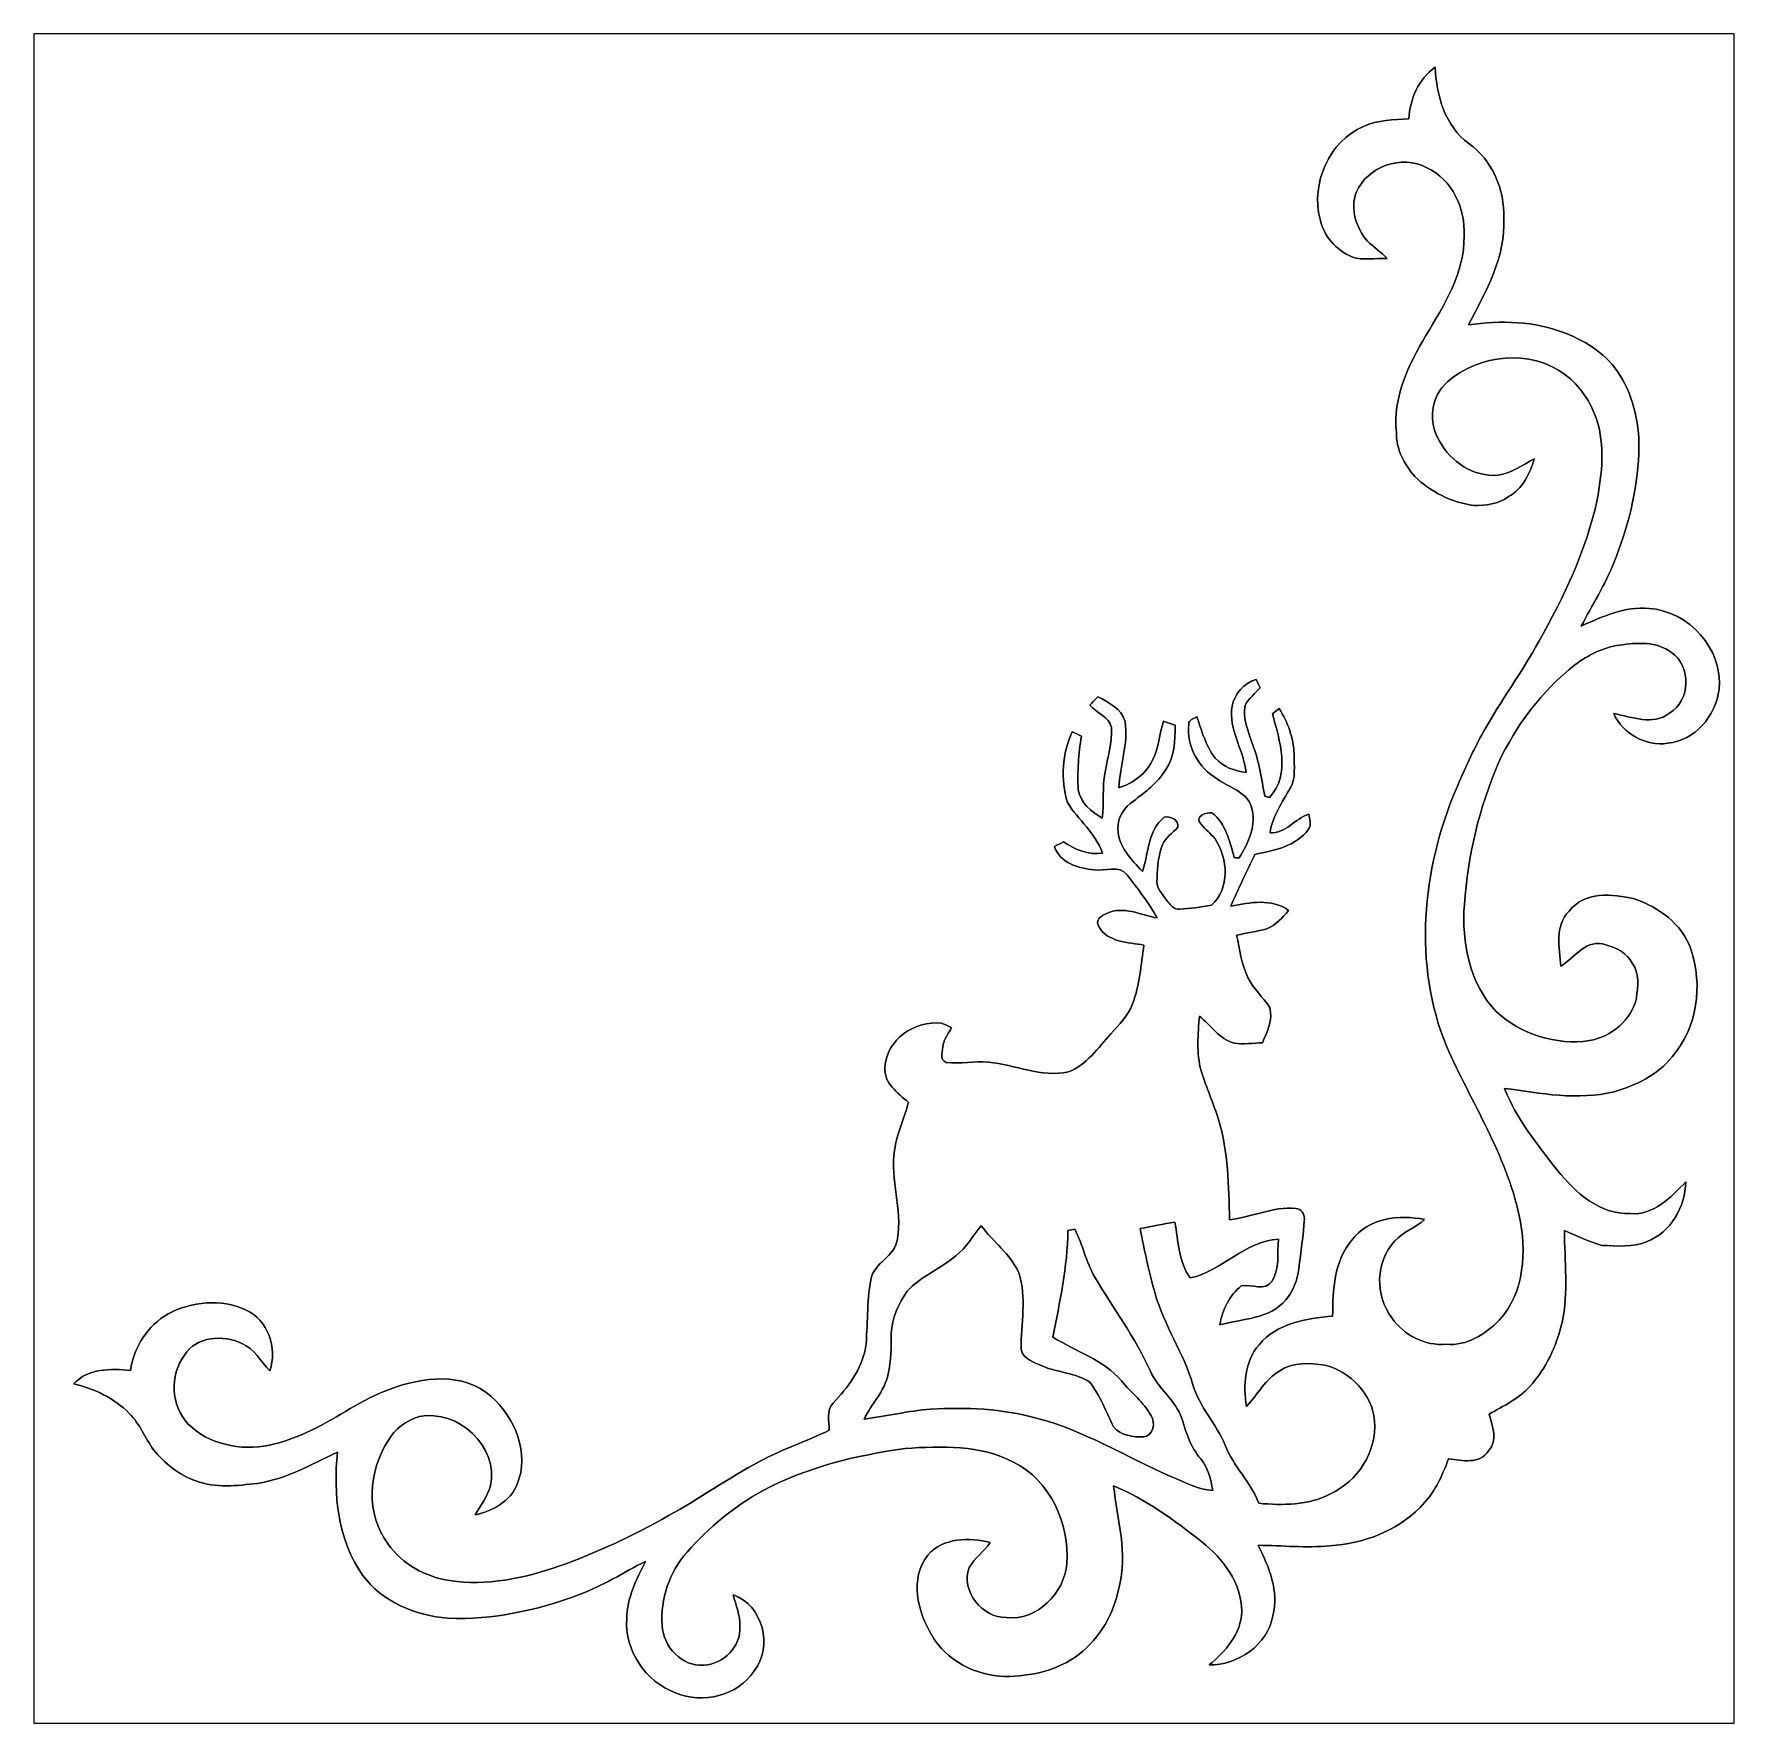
# Model space of a CAD drawing. Header units: centimetres. Extents: x -16.8 to 16.8, y -16.7 to 16.7.
import ezdxf

# ---------------------------------------------------------------- set-up
doc = ezdxf.new("R2010")
doc.units = ezdxf.units.CM
doc.header["$MEASUREMENT"] = 0
doc.layers.add('Layer 1', color=7, linetype='Continuous')

msp = doc.modelspace()

# ---------------------------------------------------------------- linework, layer by layer
at = {"layer": 'Layer 1', "color": 7}
for points, knots in [([(-16.77458, 16.66875), (-16.77458, 16.66875), (16.77458, 16.66875), (16.77458, 16.66875), (16.77458, 16.66875), (16.77458, 16.66875), (16.77458, -16.66875), (16.77458, -16.66875), (16.77458, -16.66875), (16.77458, -16.66875), (-16.77458, -16.66875), (-16.77458, -16.66875), (-16.77458, -16.66875), (-16.77458, -16.66875), (-16.77458, 16.66875), (-16.77458, 16.66875), (-16.77458, 16.66875), (-16.77458, 16.66875), (-16.77458, 16.66875), (-16.77458, 16.66875)], [0, 0, 0, 0, 0.16666667, 0.16666667, 0.16666667, 0.16666667, 0.33333333, 0.33333333, 0.33333333, 0.33333333, 0.5, 0.5, 0.5, 0.5, 0.66666667, 0.66666667, 0.66666667, 0.66666667, 1, 1, 1, 1]), ([(10.36073, 14.99411), (10.0584, 14.97154), (9.74372, 14.97789), (9.46432, 14.84383), (9.46432, 14.84383), (8.78522, 14.55208), (8.41869, 13.72059), (8.60531, 13.01397), (8.60531, 13.01397), (8.67657, 12.68201), (8.92563, 12.40049), (9.23572, 12.2682), (9.23572, 12.2682), (9.45727, 12.19412), (9.69821, 12.24774), (9.92717, 12.23645), (9.92717, 12.23645), (9.80969, 12.36239), (9.66717, 12.46011), (9.5437, 12.57864), (9.5437, 12.57864), (9.31933, 12.833), (9.19692, 13.21435), (9.31827, 13.54243), (9.31827, 13.54243), (9.53452, 14.05326), (10.22244, 14.29879), (10.71245, 14.02962), (10.71245, 14.02962), (11.21445, 13.7989), (11.4808, 13.21717), (11.44729, 12.68236), (11.44729, 12.68236), (11.46175, 11.95352), (11.05464, 11.32064), (10.69552, 10.71809), (10.69552, 10.71809), (10.35332, 10.14236), (10.03441, 9.49254), (10.11132, 8.80216), (10.11132, 8.80216), (10.10497, 8.4776), (10.26336, 8.1728), (10.47644, 7.93679), (10.47644, 7.93679), (10.78618, 7.62741), (11.20105, 7.4235), (11.63496, 7.36529), (11.63496, 7.36529), (11.87309, 7.35753), (12.1285, 7.39281), (12.32606, 7.5371), (12.32606, 7.5371), (12.59699, 7.69373), (12.75292, 7.99042), (12.83194, 8.28393), (12.83194, 8.28393), (12.59911, 8.16222), (12.38074, 7.99606), (12.11368, 7.95972), (12.11368, 7.95972), (11.63461, 7.92339), (11.18517, 8.22113), (10.96257, 8.63318), (10.96257, 8.63318), (10.73785, 8.9976), (10.78512, 9.519), (11.11956, 9.80052), (11.11956, 9.80052), (11.73586, 10.35262), (12.7635, 10.45245), (13.43872, 9.94727), (13.43872, 9.94727), (13.73752, 9.72714), (13.94742, 9.40294), (14.0656, 9.05404), (14.0656, 9.05404), (14.22964, 8.54463), (14.17002, 7.9943), (14.07442, 7.47712), (14.07442, 7.47712), (13.86205, 6.48335), (13.41931, 5.55837), (12.92366, 4.67819), (12.92366, 4.67819), (12.5917, 4.06894), (12.17224, 3.51296), (11.83781, 2.90583), (11.83781, 2.90583), (11.62791, 2.53753), (11.45646, 2.14948), (11.28995, 1.76036), (11.28995, 1.76036), (10.61438, 0.16863), (10.43728, -1.69933), (11.10544, -3.32211), (11.10544, -3.32211), (11.59722, -4.42419), (12.27561, -5.45712), (12.53631, -6.65021), (12.53631, -6.65021), (12.68201, -7.35118), (12.64885, -8.16504), (12.14191, -8.72031), (12.14191, -8.72031), (11.86744, -8.99372), (11.49914, -9.23396), (11.09416, -9.19268), (11.09416, -9.19268), (10.67682, -9.22831), (10.25666, -9.017), (10.02418, -8.67234), (10.02418, -8.67234), (9.68869, -8.23877), (9.69327, -7.55403), (10.08098, -7.15327), (10.08098, -7.15327), (10.24961, -6.97583), (10.48773, -6.89116), (10.66976, -6.73029), (10.66976, -6.73029), (10.16494, -6.63363), (9.55393, -6.69643), (9.2269, -7.1441), (9.2269, -7.1441), (8.87977, -7.55897), (8.85896, -8.12341), (8.85402, -8.63741), (8.85402, -8.63741), (8.33437, -8.68221), (7.75723, -8.77464), (7.40304, -9.20115), (7.40304, -9.20115), (7.11306, -9.53523), (7.08695, -10.00372), (7.15398, -10.42176), (7.15398, -10.42176), (7.37517, -10.18822), (7.52546, -9.88166), (7.81121, -9.71444), (7.81121, -9.71444), (8.0712, -9.54052), (8.40669, -9.56557), (8.70232, -9.60367), (8.70232, -9.60367), (9.20362, -9.73914), (9.63612, -10.17517), (9.68199, -10.7061), (9.68199, -10.7061), (9.7282, -11.31076), (9.3472, -11.90378), (8.80075, -12.15002), (8.80075, -12.15002), (8.37212, -12.37686), (7.86836, -12.37333), (7.3974, -12.33276), (7.3974, -12.33276), (7.23724, -11.91436), (6.89363, -11.60074), (6.73171, -11.18341), (6.73171, -11.18341), (6.56096, -10.76325), (6.21771, -10.43305), (6.09706, -9.99102), (6.09706, -9.99102), (5.9115, -9.3666), (5.53085, -8.82332), (5.35129, -8.19679), (5.35129, -8.19679), (5.23346, -7.77169), (5.13574, -7.34131), (5.05636, -6.90774), (5.05636, -6.90774), (5.28426, -6.86717), (5.5118, -6.82166), (5.7404, -6.78215), (5.7404, -6.78215), (5.8099, -7.1568), (5.81166, -7.5625), (6.04273, -7.88494), (6.04273, -7.88494), (6.67632, -7.74559), (7.11659, -7.15821), (7.78228, -7.12011), (7.78228, -7.12011), (7.76076, -7.39316), (7.80874, -7.70043), (7.66269, -7.94491), (7.66269, -7.94491), (7.51346, -8.15799), (7.25699, -7.99818), (7.05097, -8.04122), (7.05097, -8.04122), (6.81637, -8.22501), (6.67738, -8.51711), (6.62764, -8.8078), (6.62764, -8.8078), (7.06649, -8.68751), (7.61682, -8.69985), (7.92939, -8.31674), (7.92939, -8.31674), (8.0772, -8.14564), (8.15693, -7.92409), (8.18727, -7.70184), (8.18727, -7.70184), (8.22219, -7.3727), (8.27828, -7.04568), (8.29557, -6.71477), (8.29557, -6.71477), (8.30333, -6.61494), (8.22678, -6.52286), (8.12765, -6.51193), (8.12765, -6.51193), (7.67468, -6.46924), (7.26122, -6.68726), (6.8199, -6.73664), (6.8199, -6.73664), (6.8005, -6.07272), (6.79944, -5.39538), (6.60012, -4.75474), (6.60012, -4.75474), (6.49605, -4.43159), (6.36376, -4.11833), (6.25687, -3.79624), (6.25687, -3.79624), (6.1662, -3.44346), (6.19407, -3.07375), (6.22547, -2.71568), (6.22547, -2.71568), (6.45054, -2.89454), (6.61599, -3.16936), (6.90774, -3.24944), (6.90774, -3.24944), (7.09295, -3.28189), (7.28274, -3.24626), (7.47042, -3.24097), (7.47042, -3.24097), (7.55967, -3.0226), (7.67927, -2.78941), (7.61259, -2.54529), (7.61259, -2.54529), (7.48065, -2.33998), (7.28768, -2.17558), (7.18256, -1.95298), (7.18256, -1.95298), (7.05661, -1.69051), (7.0164, -1.39841), (6.95854, -1.11654), (6.95854, -1.11654), (7.15821, -1.07809), (7.35965, -1.0474), (7.55579, -0.99095), (7.55579, -0.99095), (7.73536, -0.92393), (7.86624, -0.77223), (7.98548, -0.62865), (7.98548, -0.62865), (7.64716, -0.39088), (7.22312, -0.46919), (6.8453, -0.54822), (6.8453, -0.54822), (6.98817, -0.20003), (7.15892, 0.13617), (7.31943, 0.47625), (7.31943, 0.47625), (7.69832, 0.55633), (8.13506, 0.63359), (8.37812, 0.97049), (8.37812, 0.97049), (8.44762, 1.05798), (8.39011, 1.17157), (8.38306, 1.27106), (8.38306, 1.27106), (8.10895, 1.18569), (7.92762, 0.87559), (7.61788, 0.90452), (7.61788, 0.90452), (7.66833, 1.23119), (7.85918, 1.50707), (8.02005, 1.78682), (8.02005, 1.78682), (8.13153, 1.9872), (8.09096, 2.23238), (8.09378, 2.4511), (8.09378, 2.4511), (8.08531, 2.7746), (7.96925, 3.08222), (7.79815, 3.35315), (7.79815, 3.35315), (7.753, 3.31999), (7.7089, 3.28612), (7.6648, 3.25261), (7.6648, 3.25261), (7.80768, 2.71498), (8.03522, 2.06481), (7.60554, 1.59808), (7.60554, 1.59808), (7.58261, 1.60479), (7.5371, 1.61784), (7.51417, 1.62419), (7.51417, 1.62419), (7.45031, 1.97062), (7.40304, 2.32234), (7.27075, 2.65148), (7.27075, 2.65148), (7.19702, 2.90124), (7.07037, 3.15489), (7.12611, 3.42159), (7.12611, 3.42159), (7.19702, 3.55671), (7.3219, 3.65196), (7.42174, 3.7652), (7.42174, 3.7652), (7.39493, 3.81847), (7.36812, 3.87209), (7.34201, 3.92501), (7.34201, 3.92501), (7.09965, 3.86151), (6.91621, 3.64173), (6.86823, 3.40007), (6.86823, 3.40007), (6.79274, 2.93441), (7.10071, 2.54282), (7.14481, 2.09444), (7.14481, 2.09444), (6.92044, 2.11808), (6.69149, 2.20521), (6.53838, 2.37596), (6.53838, 2.37596), (6.35, 2.61338), (6.27027, 2.90936), (6.17467, 3.19158), (6.17467, 3.19158), (6.11928, 3.14925), (6.00745, 3.1369), (6.01733, 3.048), (6.01733, 3.048), (5.963, 2.60914), (6.20712, 2.18017), (6.58142, 1.96039), (6.58142, 1.96039), (6.80755, 1.79529), (7.14481, 1.71873), (7.24888, 1.42628), (7.24888, 1.42628), (7.36353, 1.06504), (7.19384, 0.70238), (7.00511, 0.40287), (7.00511, 0.40287), (6.98218, 0.40499), (6.93667, 0.40922), (6.91374, 0.41134), (6.91374, 0.41134), (6.82166, 0.72778), (6.74758, 1.08444), (6.47171, 1.29575), (6.47171, 1.29575), (6.37328, 1.30916), (6.10482, 1.23578), (6.25757, 1.07033), (6.25757, 1.07033), (6.33977, 0.96626), (6.44948, 0.88829), (6.53239, 0.78387), (6.53239, 0.78387), (6.78886, 0.38947), (6.83401, -0.19085), (6.46183, -0.52881), (6.46183, -0.52881), (6.25334, -0.56444), (6.04308, -0.59337), (5.83212, -0.60748), (5.83212, -0.60748), (5.72946, -0.62195), (5.66173, -0.53128), (5.60387, -0.46214), (5.60387, -0.46214), (5.50651, -0.31715), (5.34705, -0.18027), (5.38903, 0.01693), (5.38903, 0.01693), (5.3915, 0.23178), (5.41902, 0.44944), (5.49063, 0.65193), (5.49063, 0.65193), (5.54602, 0.80998), (5.69877, 0.89006), (5.79579, 1.01565), (5.79579, 1.01565), (5.83424, 1.15217), (5.6448, 1.24248), (5.53191, 1.20826), (5.53191, 1.20826), (5.19959, 0.95356), (5.22817, 0.49883), (5.09976, 0.13829), (5.09976, 0.13829), (4.88139, 0.37782), (4.61786, 0.63394), (4.61433, 0.98178), (4.61433, 0.98178), (4.60692, 1.20191), (4.74239, 1.41252), (4.92513, 1.52894), (4.92513, 1.52894), (5.15655, 1.70639), (5.39785, 1.88524), (5.55554, 2.13572), (5.55554, 2.13572), (5.74569, 2.38795), (5.73123, 2.72627), (5.74851, 3.02472), (5.74851, 3.02472), (5.6709, 3.05259), (5.59294, 3.0794), (5.51497, 3.10409), (5.51497, 3.10409), (5.43736, 2.85327), (5.42078, 2.5848), (5.30719, 2.34562), (5.30719, 2.34562), (5.1756, 2.07222), (4.91843, 1.88242), (4.63444, 1.78858), (4.63444, 1.78858), (4.65173, 2.22814), (4.82882, 2.65677), (4.7565, 3.09845), (4.7565, 3.09845), (4.68771, 3.35774), (4.43371, 3.46745), (4.22169, 3.5881), (4.22169, 3.5881), (4.16595, 3.53378), (4.11198, 3.47804), (4.05906, 3.42124), (4.05906, 3.42124), (4.19629, 3.26743), (4.44077, 3.1944), (4.49227, 2.9778), (4.49227, 2.9778), (4.50462, 2.6797), (4.41043, 2.38972), (4.3628, 2.09797), (4.3628, 2.09797), (4.30248, 1.79987), (4.34869, 1.49296), (4.30389, 1.19309), (4.30389, 1.19309), (4.08975, 1.31198), (3.8795, 1.4986), (3.83469, 1.75013), (3.83469, 1.75013), (3.81035, 2.10432), (3.84069, 2.45992), (3.89643, 2.80987), (3.89643, 2.80987), (3.83681, 2.83986), (3.77649, 2.86879), (3.71616, 2.89666), (3.71616, 2.89666), (3.51084, 2.46521), (3.48509, 1.95792), (3.6195, 1.50213), (3.6195, 1.50213), (3.82799, 1.15535), (4.17583, 0.89535), (4.31341, 0.50236), (4.31341, 0.50236), (4.02943, 0.45226), (3.77437, 0.57538), (3.54224, 0.72214), (3.54224, 0.72214), (3.48368, 0.69215), (3.42477, 0.66252), (3.36656, 0.63253), (3.36656, 0.63253), (3.46004, 0.30551), (3.84775, 0.20073), (4.14514, 0.17039), (4.14514, 0.17039), (4.34799, 0.13229), (4.64855, 0.2794), (4.79707, 0.07056), (4.79707, 0.07056), (5.00309, -0.20638), (5.22852, -0.47272), (5.39115, -0.77893), (5.39115, -0.77893), (5.0613, -0.72249), (4.72511, -0.52917), (4.39455, -0.69215), (4.39455, -0.69215), (4.28519, -0.72672), (4.16101, -0.82197), (4.23721, -0.94756), (4.23721, -0.94756), (4.40619, -1.25977), (4.82318, -1.264), (5.12939, -1.31304), (5.12939, -1.31304), (5.07259, -1.70251), (5.05001, -2.10538), (4.90361, -2.47509), (4.90361, -2.47509), (4.82353, -2.71039), (4.63232, -2.87937), (4.47851, -3.06634), (4.47851, -3.06634), (4.22275, -3.33834), (4.00403, -3.67841), (3.64031, -3.816), (3.64031, -3.816), (3.10727, -3.93171), (2.58763, -3.67594), (2.06269, -3.62726), (2.06269, -3.62726), (1.78506, -3.60257), (1.50566, -3.66113), (1.22978, -3.63149), (1.22978, -3.63149), (1.08267, -3.58246), (1.16417, -3.37961), (1.16769, -3.27942), (1.16769, -3.27942), (1.19415, -3.15666), (1.27106, -3.054), (1.33421, -2.94852), (1.33421, -2.94852), (1.26894, -2.91359), (1.20403, -2.8769), (1.13242, -2.8575), (1.13242, -2.8575), (0.61666, -2.78836), (0.0441, -3.18382), (0.01905, -3.72181), (0.01905, -3.72181), (-0.00741, -4.03684), (0.27129, -4.2351), (0.48084, -4.41819), (0.48084, -4.41819), (0.40816, -4.73851), (0.2473, -5.03414), (0.20884, -5.36328), (0.20884, -5.36328), (0.11395, -5.94854), (0.37183, -6.52815), (0.26494, -7.11024), (0.26494, -7.11024), (0.22789, -7.4676), (-0.21202, -7.57837), (-0.25859, -7.92409), (-0.25859, -7.92409), (-0.34572, -8.36612), (-0.31433, -8.82086), (-0.36301, -9.26677), (-0.36301, -9.26677), (-0.44732, -9.69081), (-0.71085, -10.04923), (-1.00506, -10.35438), (-1.00506, -10.35438), (-1.13877, -10.50149), (-1.08232, -10.71104), (-1.08268, -10.89131), (-1.08268, -10.89131), (-1.53635, -11.10968), (-2.01577, -11.27125), (-2.45957, -11.51008), (-2.45957, -11.51008), (-3.07622, -11.83287), (-3.64173, -12.24245), (-4.25238, -12.57512), (-4.25238, -12.57512), (-4.94206, -12.97481), (-5.66914, -13.30889), (-6.4202, -13.57559), (-6.4202, -13.57559), (-7.1053, -13.81054), (-7.84119, -13.96929), (-8.56686, -13.85923), (-8.56686, -13.85923), (-9.04452, -13.7862), (-9.50842, -13.54102), (-9.78464, -13.13568), (-9.78464, -13.13568), (-10.23549, -12.55254), (-10.17693, -11.69635), (-9.78535, -11.09768), (-9.78535, -11.09768), (-9.65835, -10.85991), (-9.42305, -10.69411), (-9.16799, -10.62108), (-9.16799, -10.62108), (-8.41022, -10.46268), (-7.59389, -11.21622), (-7.76852, -11.98845), (-7.76852, -11.98845), (-7.81826, -12.20223), (-7.96608, -12.37227), (-8.06909, -12.56171), (-8.06909, -12.56171), (-7.72619, -12.48304), (-7.37164, -12.29995), (-7.23688, -11.95317), (-7.23688, -11.95317), (-6.98923, -11.3478), (-7.28486, -10.63625), (-7.753, -10.22279), (-7.753, -10.22279), (-8.30157, -9.73384), (-9.10978, -9.83932), (-9.74443, -10.07957), (-9.74443, -10.07957), (-10.30041, -10.27112), (-10.77031, -10.64084), (-11.30018, -10.88849), (-11.30018, -10.88849), (-11.81911, -11.14425), (-12.42448, -11.32558), (-13.00021, -11.16506), (-13.00021, -11.16506), (-13.27785, -11.11179), (-13.52973, -10.96292), (-13.73117, -10.76819), (-13.73117, -10.76819), (-14.07548, -10.40201), (-14.10723, -9.80934), (-13.80173, -9.40999), (-13.80173, -9.40999), (-13.57559, -9.03393), (-13.03761, -8.99901), (-12.67389, -9.17822), (-12.67389, -9.17822), (-12.41919, -9.27312), (-12.30207, -9.53664), (-12.12144, -9.71938), (-12.12144, -9.71938), (-11.9701, -9.27029), (-12.15284, -8.70973), (-12.60299, -8.51076), (-12.60299, -8.51076), (-13.08135, -8.29169), (-13.66555, -8.34566), (-14.12381, -8.59331), (-14.12381, -8.59331), (-14.53586, -8.82121), (-14.80326, -9.25124), (-14.87346, -9.71162), (-14.87346, -9.71162), (-15.25729, -9.66964), (-15.70778, -9.66682), (-15.98965, -9.97444), (-15.98965, -9.97444), (-15.58325, -10.07181), (-15.19132, -10.25596), (-14.89569, -10.55723), (-14.89569, -10.55723), (-14.68543, -10.76078), (-14.58419, -11.04265), (-14.41521, -11.27689), (-14.41521, -11.27689), (-14.19401, -11.54501), (-13.91214, -11.77784), (-13.57948, -11.89073), (-13.57948, -11.89073), (-13.19318, -12.03819), (-12.76421, -11.98527), (-12.36451, -11.93835), (-12.36451, -11.93835), (-11.79618, -11.85616), (-11.29559, -11.56194), (-10.78548, -11.32029), (-10.78548, -11.32029), (-10.86944, -12.15143), (-10.78618, -13.04854), (-10.29123, -13.74916), (-10.29123, -13.74916), (-9.90106, -14.28009), (-9.24631, -14.54997), (-8.6046, -14.60006), (-8.6046, -14.60006), (-7.71878, -14.63499), (-6.83683, -14.4466), (-6.01204, -14.13122), (-6.01204, -14.13122), (-5.55166, -13.96577), (-5.14103, -13.69519), (-4.7057, -13.47858), (-4.7057, -13.47858), (-4.89162, -13.83065), (-5.07118, -14.19966), (-5.07718, -14.60782), (-5.07718, -14.60782), (-5.1181, -15.24388), (-4.70782, -15.85242), (-4.11409, -16.07432), (-4.11409, -16.07432), (-3.58316, -16.29939), (-2.88466, -16.13676), (-2.56399, -15.64181), (-2.56399, -15.64181), (-2.18299, -15.16415), (-2.38654, -14.34077), (-2.97921, -14.13863), (-2.97921, -14.13863), (-2.92418, -14.3443), (-2.83351, -14.54467), (-2.84727, -14.76304), (-2.84727, -14.76304), (-2.81587, -15.15957), (-3.17112, -15.50741), (-3.55671, -15.52857), (-3.55671, -15.52857), (-3.9945, -15.55926), (-4.35434, -15.16415), (-4.37868, -14.74505), (-4.37868, -14.74505), (-4.41219, -14.22224), (-4.23545, -13.68707), (-3.88549, -13.29408), (-3.88549, -13.29408), (-3.45793, -12.8083), (-2.95134, -12.39061), (-2.38372, -12.07876), (-2.38372, -12.07876), (-1.51836, -11.6145), (-0.54857, -11.38873), (0.41663, -11.24938), (0.41663, -11.24938), (1.13277, -11.20387), (1.90394, -11.17247), (2.55764, -11.51855), (2.55764, -11.51855), (3.27978, -11.88473), (3.66889, -12.73669), (3.6068, -13.52479), (3.6068, -13.52479), (3.56164, -14.10688), (3.01943, -14.65615), (2.41723, -14.58595), (2.41723, -14.58595), (1.93816, -14.60288), (1.51201, -14.06031), (1.67958, -13.60205), (1.67958, -13.60205), (1.79317, -13.41649), (1.97062, -13.28138), (2.09726, -13.10534), (2.09726, -13.10534), (1.6824, -13.00198), (1.16981, -13.00833), (0.86536, -13.3537), (0.86536, -13.3537), (0.50024, -13.81442), (0.66146, -14.472), (0.94121, -14.93344), (0.94121, -14.93344), (1.23119, -15.44179), (1.80693, -15.73107), (2.3809, -15.74906), (2.3809, -15.74906), (2.89595, -15.74941), (3.43429, -15.63299), (3.84881, -15.31267), (3.84881, -15.31267), (4.26297, -14.98741), (4.54201, -14.50375), (4.63797, -13.98799), (4.63797, -13.98799), (4.81506, -13.32618), (4.60481, -12.65061), (4.53037, -11.99021), (4.53037, -11.99021), (5.1749, -12.24633), (5.73017, -12.67213), (6.27274, -13.09441), (6.27274, -13.09441), (6.68937, -13.42778), (7.06473, -13.91109), (7.06014, -14.46847), (7.06014, -14.46847), (7.04815, -14.91121), (6.73841, -15.25905), (6.41385, -15.52293), (6.41385, -15.52293), (6.97936, -15.53281), (7.57379, -15.12958), (7.67292, -14.55314), (7.67292, -14.55314), (7.80309, -14.06349), (7.59566, -13.59182), (7.38681, -13.16108), (7.38681, -13.16108), (7.85812, -13.16461), (8.33014, -13.21894), (8.8011, -13.16884), (8.8011, -13.16884), (9.4548, -13.12898), (10.11343, -12.88556), (10.57839, -12.41249), (10.57839, -12.41249), (10.85109, -12.15143), (11.01478, -11.80289), (11.14037, -11.45187), (11.14037, -11.45187), (11.40848, -11.49279), (11.7542, -11.56582), (11.93059, -11.297), (11.93059, -11.297), (12.12815, -11.09169), (11.99903, -10.80664), (11.94294, -10.57169), (11.94294, -10.57169), (12.22304, -10.41259), (12.52643, -10.27324), (12.74304, -10.027), (12.74304, -10.027), (13.07077, -9.67599), (13.27009, -9.22408), (13.38192, -8.76124), (13.38192, -8.76124), (13.51104, -8.16434), (13.43201, -7.55086), (13.42637, -6.9469), (13.42637, -6.9469), (13.67226, -7.04638), (13.90826, -7.17374), (14.16685, -7.24076), (14.16685, -7.24076), (14.46283, -7.25629), (14.78104, -7.28204), (15.06185, -7.16527), (15.06185, -7.16527), (15.53069, -6.98218), (15.81079, -6.47806), (15.82491, -5.9877), (15.82491, -5.9877), (15.52504, -6.28685), (15.19308, -6.65551), (14.72812, -6.61458), (14.72812, -6.61458), (14.12452, -6.63575), (13.64403, -6.1976), (13.28949, -5.76051), (13.28949, -5.76051), (12.89509, -5.25463), (12.48234, -4.7431), (12.24351, -4.14196), (12.24351, -4.14196), (12.95717, -4.24356), (13.69166, -4.3815), (14.40744, -4.21076), (14.40744, -4.21076), (14.83677, -4.08234), (15.26963, -3.88303), (15.5515, -3.52072), (15.5515, -3.52072), (16.05421, -2.94958), (16.16357, -2.10291), (15.92439, -1.39524), (15.92439, -1.39524), (15.74976, -0.89711), (15.28692, -0.56409), (14.80326, -0.40076), (14.80326, -0.40076), (14.37675, -0.30198), (13.81831, -0.25083), (13.52091, -0.64417), (13.52091, -0.64417), (13.23058, -0.93204), (13.32477, -1.36807), (13.35581, -1.73249), (13.35581, -1.73249), (13.63098, -1.55928), (13.87193, -1.17228), (14.24693, -1.30951), (14.24693, -1.30951), (14.45084, -1.36772), (14.67273, -1.47038), (14.76622, -1.67393), (14.76622, -1.67393), (14.91862, -1.87078), (14.87523, -2.13078), (14.84947, -2.35938), (14.84947, -2.35938), (14.75387, -2.79964), (14.35347, -3.11961), (13.92273, -3.20075), (13.92273, -3.20075), (13.2655, -3.29459), (12.57053, -3.07799), (12.08264, -2.62819), (12.08264, -2.62819), (11.54889, -2.07116), (11.39754, -1.25801), (11.45399, -0.51223), (11.45399, -0.51223), (11.52031, 0.44344), (11.74644, 1.39065), (12.1218, 2.27259), (12.1218, 2.27259), (12.47034, 3.02225), (12.98081, 3.70664), (13.63592, 4.21534), (13.63592, 4.21534), (13.89204, 4.41254), (14.19331, 4.56106), (14.51575, 4.60551), (14.51575, 4.60551), (14.85477, 4.65667), (15.25094, 4.6863), (15.53916, 4.46123), (15.53916, 4.46123), (15.94203, 4.19065), (15.91522, 3.51226), (15.50352, 3.26496), (15.50352, 3.26496), (15.16874, 3.00496), (14.76692, 3.1944), (14.4018, 3.25402), (14.4018, 3.25402), (14.58383, 2.85503), (15.02939, 2.60456), (15.46507, 2.66947), (15.46507, 2.66947), (16.00659, 2.71674), (16.41546, 3.21451), (16.48178, 3.73309), (16.48178, 3.73309), (16.56256, 4.52967), (15.88452, 5.27614), (15.09748, 5.33118), (15.09748, 5.33118), (14.62264, 5.3721), (14.18237, 5.17031), (13.76045, 4.98334), (13.76045, 4.98334), (13.97988, 5.39679), (14.2307, 5.79614), (14.40497, 6.23253), (14.40497, 6.23253), (14.68085, 6.91938), (14.86464, 7.64857), (14.8971, 8.38976), (14.8971, 8.38976), (14.91686, 8.92528), (14.8082, 9.47737), (14.52421, 9.93704), (14.52421, 9.93704), (14.2808, 10.33498), (13.87052, 10.59427), (13.44612, 10.76396), (13.44612, 10.76396), (12.83794, 11.0049), (12.17295, 11.01619), (11.53301, 10.92906), (11.53301, 10.92906), (11.87909, 11.58275), (12.27561, 12.26714), (12.22904, 13.03584), (12.22904, 13.03584), (12.25691, 13.59711), (12.00291, 14.17602), (11.54148, 14.50446), (11.54148, 14.50446), (11.07052, 14.85124), (10.90083, 15.45731), (10.87755, 16.01541), (10.87755, 16.01541), (10.55441, 15.78187), (10.37519, 15.38746), (10.36073, 14.99411)], [0, 0, 0, 0, 0.00409836, 0.00409836, 0.00409836, 0.00409836, 0.00819672, 0.00819672, 0.00819672, 0.00819672, 0.01229508, 0.01229508, 0.01229508, 0.01229508, 0.01639344, 0.01639344, 0.01639344, 0.01639344, 0.0204918, 0.0204918, 0.0204918, 0.0204918, 0.02459016, 0.02459016, 0.02459016, 0.02459016, 0.02868852, 0.02868852, 0.02868852, 0.02868852, 0.03278689, 0.03278689, 0.03278689, 0.03278689, 0.03688525, 0.03688525, 0.03688525, 0.03688525, 0.04098361, 0.04098361, 0.04098361, 0.04098361, 0.04508197, 0.04508197, 0.04508197, 0.04508197, 0.04918033, 0.04918033, 0.04918033, 0.04918033, 0.05327869, 0.05327869, 0.05327869, 0.05327869, 0.05737705, 0.05737705, 0.05737705, 0.05737705, 0.06147541, 0.06147541, 0.06147541, 0.06147541, 0.06557377, 0.06557377, 0.06557377, 0.06557377, 0.06967213, 0.06967213, 0.06967213, 0.06967213, 0.07377049, 0.07377049, 0.07377049, 0.07377049, 0.07786885, 0.07786885, 0.07786885, 0.07786885, 0.08196721, 0.08196721, 0.08196721, 0.08196721, 0.08606557, 0.08606557, 0.08606557, 0.08606557, 0.09016393, 0.09016393, 0.09016393, 0.09016393, 0.0942623, 0.0942623, 0.0942623, 0.0942623, 0.09836066, 0.09836066, 0.09836066, 0.09836066, 0.10245902, 0.10245902, 0.10245902, 0.10245902, 0.10655738, 0.10655738, 0.10655738, 0.10655738, 0.11065574, 0.11065574, 0.11065574, 0.11065574, 0.1147541, 0.1147541, 0.1147541, 0.1147541, 0.11885246, 0.11885246, 0.11885246, 0.11885246, 0.12295082, 0.12295082, 0.12295082, 0.12295082, 0.12704918, 0.12704918, 0.12704918, 0.12704918, 0.13114754, 0.13114754, 0.13114754, 0.13114754, 0.1352459, 0.1352459, 0.1352459, 0.1352459, 0.13934426, 0.13934426, 0.13934426, 0.13934426, 0.14344262, 0.14344262, 0.14344262, 0.14344262, 0.14754098, 0.14754098, 0.14754098, 0.14754098, 0.15163934, 0.15163934, 0.15163934, 0.15163934, 0.1557377, 0.1557377, 0.1557377, 0.1557377, 0.15983607, 0.15983607, 0.15983607, 0.15983607, 0.16393443, 0.16393443, 0.16393443, 0.16393443, 0.16803279, 0.16803279, 0.16803279, 0.16803279, 0.17213115, 0.17213115, 0.17213115, 0.17213115, 0.17622951, 0.17622951, 0.17622951, 0.17622951, 0.18032787, 0.18032787, 0.18032787, 0.18032787, 0.18442623, 0.18442623, 0.18442623, 0.18442623, 0.18852459, 0.18852459, 0.18852459, 0.18852459, 0.19262295, 0.19262295, 0.19262295, 0.19262295, 0.19672131, 0.19672131, 0.19672131, 0.19672131, 0.20081967, 0.20081967, 0.20081967, 0.20081967, 0.20491803, 0.20491803, 0.20491803, 0.20491803, 0.20901639, 0.20901639, 0.20901639, 0.20901639, 0.21311475, 0.21311475, 0.21311475, 0.21311475, 0.21721311, 0.21721311, 0.21721311, 0.21721311, 0.22131148, 0.22131148, 0.22131148, 0.22131148, 0.22540984, 0.22540984, 0.22540984, 0.22540984, 0.2295082, 0.2295082, 0.2295082, 0.2295082, 0.23360656, 0.23360656, 0.23360656, 0.23360656, 0.23770492, 0.23770492, 0.23770492, 0.23770492, 0.24180328, 0.24180328, 0.24180328, 0.24180328, 0.24590164, 0.24590164, 0.24590164, 0.24590164, 0.25, 0.25, 0.25, 0.25, 0.25409836, 0.25409836, 0.25409836, 0.25409836, 0.25819672, 0.25819672, 0.25819672, 0.25819672, 0.26229508, 0.26229508, 0.26229508, 0.26229508, 0.26639344, 0.26639344, 0.26639344, 0.26639344, 0.2704918, 0.2704918, 0.2704918, 0.2704918, 0.27459016, 0.27459016, 0.27459016, 0.27459016, 0.27868852, 0.27868852, 0.27868852, 0.27868852, 0.28278689, 0.28278689, 0.28278689, 0.28278689, 0.28688525, 0.28688525, 0.28688525, 0.28688525, 0.29098361, 0.29098361, 0.29098361, 0.29098361, 0.29508197, 0.29508197, 0.29508197, 0.29508197, 0.29918033, 0.29918033, 0.29918033, 0.29918033, 0.30327869, 0.30327869, 0.30327869, 0.30327869, 0.30737705, 0.30737705, 0.30737705, 0.30737705, 0.31147541, 0.31147541, 0.31147541, 0.31147541, 0.31557377, 0.31557377, 0.31557377, 0.31557377, 0.31967213, 0.31967213, 0.31967213, 0.31967213, 0.32377049, 0.32377049, 0.32377049, 0.32377049, 0.32786885, 0.32786885, 0.32786885, 0.32786885, 0.33196721, 0.33196721, 0.33196721, 0.33196721, 0.33606557, 0.33606557, 0.33606557, 0.33606557, 0.34016393, 0.34016393, 0.34016393, 0.34016393, 0.3442623, 0.3442623, 0.3442623, 0.3442623, 0.34836066, 0.34836066, 0.34836066, 0.34836066, 0.35245902, 0.35245902, 0.35245902, 0.35245902, 0.35655738, 0.35655738, 0.35655738, 0.35655738, 0.36065574, 0.36065574, 0.36065574, 0.36065574, 0.3647541, 0.3647541, 0.3647541, 0.3647541, 0.36885246, 0.36885246, 0.36885246, 0.36885246, 0.37295082, 0.37295082, 0.37295082, 0.37295082, 0.37704918, 0.37704918, 0.37704918, 0.37704918, 0.38114754, 0.38114754, 0.38114754, 0.38114754, 0.3852459, 0.3852459, 0.3852459, 0.3852459, 0.38934426, 0.38934426, 0.38934426, 0.38934426, 0.39344262, 0.39344262, 0.39344262, 0.39344262, 0.39754098, 0.39754098, 0.39754098, 0.39754098, 0.40163934, 0.40163934, 0.40163934, 0.40163934, 0.4057377, 0.4057377, 0.4057377, 0.4057377, 0.40983607, 0.40983607, 0.40983607, 0.40983607, 0.41393443, 0.41393443, 0.41393443, 0.41393443, 0.41803279, 0.41803279, 0.41803279, 0.41803279, 0.42213115, 0.42213115, 0.42213115, 0.42213115, 0.42622951, 0.42622951, 0.42622951, 0.42622951, 0.43032787, 0.43032787, 0.43032787, 0.43032787, 0.43442623, 0.43442623, 0.43442623, 0.43442623, 0.43852459, 0.43852459, 0.43852459, 0.43852459, 0.44262295, 0.44262295, 0.44262295, 0.44262295, 0.44672131, 0.44672131, 0.44672131, 0.44672131, 0.45081967, 0.45081967, 0.45081967, 0.45081967, 0.45491803, 0.45491803, 0.45491803, 0.45491803, 0.45901639, 0.45901639, 0.45901639, 0.45901639, 0.46311475, 0.46311475, 0.46311475, 0.46311475, 0.46721311, 0.46721311, 0.46721311, 0.46721311, 0.47131148, 0.47131148, 0.47131148, 0.47131148, 0.47540984, 0.47540984, 0.47540984, 0.47540984, 0.4795082, 0.4795082, 0.4795082, 0.4795082, 0.48360656, 0.48360656, 0.48360656, 0.48360656, 0.48770492, 0.48770492, 0.48770492, 0.48770492, 0.49180328, 0.49180328, 0.49180328, 0.49180328, 0.49590164, 0.49590164, 0.49590164, 0.49590164, 0.5, 0.5, 0.5, 0.5, 0.50409836, 0.50409836, 0.50409836, 0.50409836, 0.50819672, 0.50819672, 0.50819672, 0.50819672, 0.51229508, 0.51229508, 0.51229508, 0.51229508, 0.51639344, 0.51639344, 0.51639344, 0.51639344, 0.5204918, 0.5204918, 0.5204918, 0.5204918, 0.52459016, 0.52459016, 0.52459016, 0.52459016, 0.52868852, 0.52868852, 0.52868852, 0.52868852, 0.53278689, 0.53278689, 0.53278689, 0.53278689, 0.53688525, 0.53688525, 0.53688525, 0.53688525, 0.54098361, 0.54098361, 0.54098361, 0.54098361, 0.54508197, 0.54508197, 0.54508197, 0.54508197, 0.54918033, 0.54918033, 0.54918033, 0.54918033, 0.55327869, 0.55327869, 0.55327869, 0.55327869, 0.55737705, 0.55737705, 0.55737705, 0.55737705, 0.56147541, 0.56147541, 0.56147541, 0.56147541, 0.56557377, 0.56557377, 0.56557377, 0.56557377, 0.56967213, 0.56967213, 0.56967213, 0.56967213, 0.57377049, 0.57377049, 0.57377049, 0.57377049, 0.57786885, 0.57786885, 0.57786885, 0.57786885, 0.58196721, 0.58196721, 0.58196721, 0.58196721, 0.58606557, 0.58606557, 0.58606557, 0.58606557, 0.59016393, 0.59016393, 0.59016393, 0.59016393, 0.5942623, 0.5942623, 0.5942623, 0.5942623, 0.59836066, 0.59836066, 0.59836066, 0.59836066, 0.60245902, 0.60245902, 0.60245902, 0.60245902, 0.60655738, 0.60655738, 0.60655738, 0.60655738, 0.61065574, 0.61065574, 0.61065574, 0.61065574, 0.6147541, 0.6147541, 0.6147541, 0.6147541, 0.61885246, 0.61885246, 0.61885246, 0.61885246, 0.62295082, 0.62295082, 0.62295082, 0.62295082, 0.62704918, 0.62704918, 0.62704918, 0.62704918, 0.63114754, 0.63114754, 0.63114754, 0.63114754, 0.6352459, 0.6352459, 0.6352459, 0.6352459, 0.63934426, 0.63934426, 0.63934426, 0.63934426, 0.64344262, 0.64344262, 0.64344262, 0.64344262, 0.64754098, 0.64754098, 0.64754098, 0.64754098, 0.65163934, 0.65163934, 0.65163934, 0.65163934, 0.6557377, 0.6557377, 0.6557377, 0.6557377, 0.65983607, 0.65983607, 0.65983607, 0.65983607, 0.66393443, 0.66393443, 0.66393443, 0.66393443, 0.66803279, 0.66803279, 0.66803279, 0.66803279, 0.67213115, 0.67213115, 0.67213115, 0.67213115, 0.67622951, 0.67622951, 0.67622951, 0.67622951, 0.68032787, 0.68032787, 0.68032787, 0.68032787, 0.68442623, 0.68442623, 0.68442623, 0.68442623, 0.68852459, 0.68852459, 0.68852459, 0.68852459, 0.69262295, 0.69262295, 0.69262295, 0.69262295, 0.69672131, 0.69672131, 0.69672131, 0.69672131, 0.70081967, 0.70081967, 0.70081967, 0.70081967, 0.70491803, 0.70491803, 0.70491803, 0.70491803, 0.70901639, 0.70901639, 0.70901639, 0.70901639, 0.71311475, 0.71311475, 0.71311475, 0.71311475, 0.71721311, 0.71721311, 0.71721311, 0.71721311, 0.72131148, 0.72131148, 0.72131148, 0.72131148, 0.72540984, 0.72540984, 0.72540984, 0.72540984, 0.7295082, 0.7295082, 0.7295082, 0.7295082, 0.73360656, 0.73360656, 0.73360656, 0.73360656, 0.73770492, 0.73770492, 0.73770492, 0.73770492, 0.74180328, 0.74180328, 0.74180328, 0.74180328, 0.74590164, 0.74590164, 0.74590164, 0.74590164, 0.75, 0.75, 0.75, 0.75, 0.75409836, 0.75409836, 0.75409836, 0.75409836, 0.75819672, 0.75819672, 0.75819672, 0.75819672, 0.76229508, 0.76229508, 0.76229508, 0.76229508, 0.76639344, 0.76639344, 0.76639344, 0.76639344, 0.7704918, 0.7704918, 0.7704918, 0.7704918, 0.77459016, 0.77459016, 0.77459016, 0.77459016, 0.77868852, 0.77868852, 0.77868852, 0.77868852, 0.78278689, 0.78278689, 0.78278689, 0.78278689, 0.78688525, 0.78688525, 0.78688525, 0.78688525, 0.79098361, 0.79098361, 0.79098361, 0.79098361, 0.79508197, 0.79508197, 0.79508197, 0.79508197, 0.79918033, 0.79918033, 0.79918033, 0.79918033, 0.80327869, 0.80327869, 0.80327869, 0.80327869, 0.80737705, 0.80737705, 0.80737705, 0.80737705, 0.81147541, 0.81147541, 0.81147541, 0.81147541, 0.81557377, 0.81557377, 0.81557377, 0.81557377, 0.81967213, 0.81967213, 0.81967213, 0.81967213, 0.82377049, 0.82377049, 0.82377049, 0.82377049, 0.82786885, 0.82786885, 0.82786885, 0.82786885, 0.83196721, 0.83196721, 0.83196721, 0.83196721, 0.83606557, 0.83606557, 0.83606557, 0.83606557, 0.84016393, 0.84016393, 0.84016393, 0.84016393, 0.8442623, 0.8442623, 0.8442623, 0.8442623, 0.84836066, 0.84836066, 0.84836066, 0.84836066, 0.85245902, 0.85245902, 0.85245902, 0.85245902, 0.85655738, 0.85655738, 0.85655738, 0.85655738, 0.86065574, 0.86065574, 0.86065574, 0.86065574, 0.8647541, 0.8647541, 0.8647541, 0.8647541, 0.86885246, 0.86885246, 0.86885246, 0.86885246, 0.87295082, 0.87295082, 0.87295082, 0.87295082, 0.87704918, 0.87704918, 0.87704918, 0.87704918, 0.88114754, 0.88114754, 0.88114754, 0.88114754, 0.8852459, 0.8852459, 0.8852459, 0.8852459, 0.88934426, 0.88934426, 0.88934426, 0.88934426, 0.89344262, 0.89344262, 0.89344262, 0.89344262, 0.89754098, 0.89754098, 0.89754098, 0.89754098, 0.90163934, 0.90163934, 0.90163934, 0.90163934, 0.9057377, 0.9057377, 0.9057377, 0.9057377, 0.90983607, 0.90983607, 0.90983607, 0.90983607, 0.91393443, 0.91393443, 0.91393443, 0.91393443, 0.91803279, 0.91803279, 0.91803279, 0.91803279, 0.92213115, 0.92213115, 0.92213115, 0.92213115, 0.92622951, 0.92622951, 0.92622951, 0.92622951, 0.93032787, 0.93032787, 0.93032787, 0.93032787, 0.93442623, 0.93442623, 0.93442623, 0.93442623, 0.93852459, 0.93852459, 0.93852459, 0.93852459, 0.94262295, 0.94262295, 0.94262295, 0.94262295, 0.94672131, 0.94672131, 0.94672131, 0.94672131, 0.95081967, 0.95081967, 0.95081967, 0.95081967, 0.95491803, 0.95491803, 0.95491803, 0.95491803, 0.95901639, 0.95901639, 0.95901639, 0.95901639, 0.96311475, 0.96311475, 0.96311475, 0.96311475, 0.96721311, 0.96721311, 0.96721311, 0.96721311, 0.97131148, 0.97131148, 0.97131148, 0.97131148, 0.97540984, 0.97540984, 0.97540984, 0.97540984, 0.9795082, 0.9795082, 0.9795082, 0.9795082, 0.98360656, 0.98360656, 0.98360656, 0.98360656, 0.98770492, 0.98770492, 0.98770492, 0.98770492, 0.99180328, 0.99180328, 0.99180328, 0.99180328, 1, 1, 1, 1]), ([(1.4164, -7.44784), (1.62207, -7.28521), (1.75966, -7.05944), (1.91488, -6.85236), (1.91488, -6.85236), (2.15583, -7.16739), (2.49237, -7.41504), (2.66277, -7.78087), (2.66277, -7.78087), (2.82152, -8.27088), (2.69875, -8.79052), (2.70792, -9.29252), (2.70792, -9.29252), (2.74249, -9.49219), (2.97603, -9.5564), (3.13478, -9.62695), (3.13478, -9.62695), (3.43323, -9.75219), (3.79024, -9.75924), (4.06329, -9.94128), (4.06329, -9.94128), (4.26014, -10.20974), (4.3882, -10.52583), (4.53178, -10.82463), (4.53178, -10.82463), (4.67254, -10.99573), (4.92054, -11.03101), (5.12939, -11.02007), (5.12939, -11.02007), (5.3153, -10.99502), (5.36328, -10.74138), (5.27015, -10.60309), (5.27015, -10.60309), (5.1248, -10.33674), (4.87786, -10.14871), (4.68842, -9.91694), (4.68842, -9.91694), (4.32717, -9.50172), (3.78989, -9.33168), (3.33234, -9.05369), (3.33234, -9.05369), (3.46604, -8.35695), (3.62232, -7.66057), (3.63044, -6.94761), (3.63044, -6.94761), (3.67489, -6.93984), (3.72004, -6.93208), (3.7652, -6.92467), (3.7652, -6.92467), (3.92254, -7.22947), (3.98851, -7.57273), (4.16066, -7.87153), (4.16066, -7.87153), (4.5272, -8.48254), (4.95759, -9.0611), (5.2511, -9.71338), (5.2511, -9.71338), (5.4035, -10.06616), (5.75557, -10.29229), (5.87834, -10.6613), (5.87834, -10.6613), (5.96512, -10.94211), (6.0512, -11.23244), (6.25263, -11.45716), (6.25263, -11.45716), (6.39868, -11.63285), (6.44596, -11.85898), (6.48829, -12.0777), (6.48829, -12.0777), (6.19301, -12.06288), (5.92949, -11.91013), (5.66032, -11.80324), (5.66032, -11.80324), (4.77626, -11.41765), (3.94652, -10.89166), (3.00496, -10.64895), (3.00496, -10.64895), (2.32692, -10.46551), (1.61607, -10.43093), (0.91828, -10.47503), (0.91828, -10.47503), (0.4759, -10.50502), (0.04621, -10.61932), (-0.39299, -10.66906), (-0.39299, -10.66906), (-0.24448, -10.36779), (0.01517, -10.11802), (0.08149, -9.77971), (0.08149, -9.77971), (0.14499, -9.51865), (0.13899, -9.24948), (0.14393, -8.98349), (0.14393, -8.98349), (0.15346, -8.67728), (0.28998, -8.39364), (0.45579, -8.14352), (0.45579, -8.14352), (0.72778, -7.85036), (1.11442, -7.70431), (1.4164, -7.44784)], [0, 0, 0, 0, 0.03846154, 0.03846154, 0.03846154, 0.03846154, 0.07692308, 0.07692308, 0.07692308, 0.07692308, 0.11538462, 0.11538462, 0.11538462, 0.11538462, 0.15384615, 0.15384615, 0.15384615, 0.15384615, 0.19230769, 0.19230769, 0.19230769, 0.19230769, 0.23076923, 0.23076923, 0.23076923, 0.23076923, 0.26923077, 0.26923077, 0.26923077, 0.26923077, 0.30769231, 0.30769231, 0.30769231, 0.30769231, 0.34615385, 0.34615385, 0.34615385, 0.34615385, 0.38461538, 0.38461538, 0.38461538, 0.38461538, 0.42307692, 0.42307692, 0.42307692, 0.42307692, 0.46153846, 0.46153846, 0.46153846, 0.46153846, 0.5, 0.5, 0.5, 0.5, 0.53846154, 0.53846154, 0.53846154, 0.53846154, 0.57692308, 0.57692308, 0.57692308, 0.57692308, 0.61538462, 0.61538462, 0.61538462, 0.61538462, 0.65384615, 0.65384615, 0.65384615, 0.65384615, 0.69230769, 0.69230769, 0.69230769, 0.69230769, 0.73076923, 0.73076923, 0.73076923, 0.73076923, 0.76923077, 0.76923077, 0.76923077, 0.76923077, 0.80769231, 0.80769231, 0.80769231, 0.80769231, 0.84615385, 0.84615385, 0.84615385, 0.84615385, 0.88461538, 0.88461538, 0.88461538, 0.88461538, 0.92307692, 0.92307692, 0.92307692, 0.92307692, 1, 1, 1, 1])]:
    msp.add_open_spline(points, degree=3, knots=knots, dxfattribs=at)
at = {"layer": 'Layer 1', "color": 250}
for points, knots in [([(10.36073, 14.99411), (10.37519, 15.38746), (10.55441, 15.78187), (10.87755, 16.01541), (10.87755, 16.01541), (10.90083, 15.45731), (11.07052, 14.85124), (11.54148, 14.50446), (11.54148, 14.50446), (12.00291, 14.17602), (12.25691, 13.59711), (12.22904, 13.03584), (12.22904, 13.03584), (12.27561, 12.26714), (11.87909, 11.58275), (11.53301, 10.92906), (11.53301, 10.92906), (12.17295, 11.01619), (12.83794, 11.0049), (13.44612, 10.76396), (13.44612, 10.76396), (13.87052, 10.59427), (14.2808, 10.33498), (14.52421, 9.93704), (14.52421, 9.93704), (14.8082, 9.47737), (14.91686, 8.92528), (14.8971, 8.38976), (14.8971, 8.38976), (14.86464, 7.64857), (14.68085, 6.91938), (14.40497, 6.23253), (14.40497, 6.23253), (14.2307, 5.79614), (13.97988, 5.39679), (13.76045, 4.98334), (13.76045, 4.98334), (14.18237, 5.17031), (14.62264, 5.3721), (15.09748, 5.33118), (15.09748, 5.33118), (15.88452, 5.27614), (16.56256, 4.52967), (16.48178, 3.73309), (16.48178, 3.73309), (16.41546, 3.21451), (16.00659, 2.71674), (15.46507, 2.66947), (15.46507, 2.66947), (15.02939, 2.60456), (14.58383, 2.85503), (14.4018, 3.25402), (14.4018, 3.25402), (14.76692, 3.1944), (15.16874, 3.00496), (15.50352, 3.26496), (15.50352, 3.26496), (15.91522, 3.51226), (15.94203, 4.19065), (15.53916, 4.46123), (15.53916, 4.46123), (15.25094, 4.6863), (14.85477, 4.65667), (14.51575, 4.60551), (14.51575, 4.60551), (14.19331, 4.56106), (13.89204, 4.41254), (13.63592, 4.21534), (13.63592, 4.21534), (12.98081, 3.70664), (12.47034, 3.02225), (12.1218, 2.27259), (12.1218, 2.27259), (11.74644, 1.39065), (11.52031, 0.44344), (11.45399, -0.51223), (11.45399, -0.51223), (11.39754, -1.25801), (11.54889, -2.07116), (12.08264, -2.62819), (12.08264, -2.62819), (12.57053, -3.07799), (13.2655, -3.29459), (13.92273, -3.20075), (13.92273, -3.20075), (14.35347, -3.11961), (14.75387, -2.79964), (14.84947, -2.35938), (14.84947, -2.35938), (14.87523, -2.13078), (14.91862, -1.87078), (14.76622, -1.67393), (14.76622, -1.67393), (14.67273, -1.47038), (14.45084, -1.36772), (14.24693, -1.30951), (14.24693, -1.30951), (13.87193, -1.17228), (13.63098, -1.55928), (13.35581, -1.73249), (13.35581, -1.73249), (13.32477, -1.36807), (13.23058, -0.93204), (13.52091, -0.64417), (13.52091, -0.64417), (13.81831, -0.25083), (14.37675, -0.30198), (14.80326, -0.40076), (14.80326, -0.40076), (15.28692, -0.56409), (15.74976, -0.89711), (15.92439, -1.39524), (15.92439, -1.39524), (16.16357, -2.10291), (16.05421, -2.94958), (15.5515, -3.52072), (15.5515, -3.52072), (15.26963, -3.88303), (14.83677, -4.08234), (14.40744, -4.21076), (14.40744, -4.21076), (13.69166, -4.3815), (12.95717, -4.24356), (12.24351, -4.14196), (12.24351, -4.14196), (12.48234, -4.7431), (12.89509, -5.25463), (13.28949, -5.76051), (13.28949, -5.76051), (13.64403, -6.1976), (14.12452, -6.63575), (14.72812, -6.61458), (14.72812, -6.61458), (15.19308, -6.65551), (15.52504, -6.28685), (15.82491, -5.9877), (15.82491, -5.9877), (15.81079, -6.47806), (15.53069, -6.98218), (15.06185, -7.16527), (15.06185, -7.16527), (14.78104, -7.28204), (14.46283, -7.25629), (14.16685, -7.24076), (14.16685, -7.24076), (13.90826, -7.17374), (13.67226, -7.04638), (13.42637, -6.9469), (13.42637, -6.9469), (13.43201, -7.55086), (13.51104, -8.16434), (13.38192, -8.76124), (13.38192, -8.76124), (13.27009, -9.22408), (13.07077, -9.67599), (12.74304, -10.027), (12.74304, -10.027), (12.52643, -10.27324), (12.22304, -10.41259), (11.94294, -10.57169), (11.94294, -10.57169), (11.99903, -10.80664), (12.12815, -11.09169), (11.93059, -11.297), (11.93059, -11.297), (11.7542, -11.56582), (11.40848, -11.49279), (11.14037, -11.45187), (11.14037, -11.45187), (11.01478, -11.80289), (10.85109, -12.15143), (10.57839, -12.41249), (10.57839, -12.41249), (10.11343, -12.88556), (9.4548, -13.12898), (8.8011, -13.16884), (8.8011, -13.16884), (8.33014, -13.21894), (7.85812, -13.16461), (7.38681, -13.16108), (7.38681, -13.16108), (7.59566, -13.59182), (7.80309, -14.06349), (7.67292, -14.55314), (7.67292, -14.55314), (7.57379, -15.12958), (6.97936, -15.53281), (6.41385, -15.52293), (6.41385, -15.52293), (6.73841, -15.25905), (7.04815, -14.91121), (7.06014, -14.46847), (7.06014, -14.46847), (7.06473, -13.91109), (6.68937, -13.42778), (6.27274, -13.09441), (6.27274, -13.09441), (5.73017, -12.67213), (5.1749, -12.24633), (4.53037, -11.99021), (4.53037, -11.99021), (4.60481, -12.65061), (4.81506, -13.32618), (4.63797, -13.98799), (4.63797, -13.98799), (4.54201, -14.50375), (4.26297, -14.98741), (3.84881, -15.31267), (3.84881, -15.31267), (3.43429, -15.63299), (2.89595, -15.74941), (2.3809, -15.74906), (2.3809, -15.74906), (1.80693, -15.73107), (1.23119, -15.44179), (0.94121, -14.93344), (0.94121, -14.93344), (0.66146, -14.472), (0.50024, -13.81442), (0.86536, -13.3537), (0.86536, -13.3537), (1.16981, -13.00833), (1.6824, -13.00198), (2.09726, -13.10534), (2.09726, -13.10534), (1.97062, -13.28138), (1.79317, -13.41649), (1.67958, -13.60205), (1.67958, -13.60205), (1.51201, -14.06031), (1.93816, -14.60288), (2.41723, -14.58595), (2.41723, -14.58595), (3.01943, -14.65615), (3.56164, -14.10688), (3.6068, -13.52479), (3.6068, -13.52479), (3.66889, -12.73669), (3.27978, -11.88473), (2.55764, -11.51855), (2.55764, -11.51855), (1.90394, -11.17247), (1.13277, -11.20387), (0.41663, -11.24938), (0.41663, -11.24938), (-0.54857, -11.38873), (-1.51836, -11.6145), (-2.38372, -12.07876), (-2.38372, -12.07876), (-2.95134, -12.39061), (-3.45793, -12.8083), (-3.88549, -13.29408), (-3.88549, -13.29408), (-4.23545, -13.68707), (-4.41219, -14.22224), (-4.37868, -14.74505), (-4.37868, -14.74505), (-4.35434, -15.16415), (-3.9945, -15.55926), (-3.55671, -15.52857), (-3.55671, -15.52857), (-3.17112, -15.50741), (-2.81587, -15.15957), (-2.84727, -14.76304), (-2.84727, -14.76304), (-2.83351, -14.54467), (-2.92418, -14.3443), (-2.97921, -14.13863), (-2.97921, -14.13863), (-2.38654, -14.34077), (-2.18299, -15.16415), (-2.56399, -15.64181), (-2.56399, -15.64181), (-2.88466, -16.13676), (-3.58316, -16.29939), (-4.11409, -16.07432), (-4.11409, -16.07432), (-4.70782, -15.85242), (-5.1181, -15.24388), (-5.07718, -14.60782), (-5.07718, -14.60782), (-5.07118, -14.19966), (-4.89162, -13.83065), (-4.7057, -13.47858), (-4.7057, -13.47858), (-5.14103, -13.69519), (-5.55166, -13.96577), (-6.01204, -14.13122), (-6.01204, -14.13122), (-6.83683, -14.4466), (-7.71878, -14.63499), (-8.6046, -14.60006), (-8.6046, -14.60006), (-9.24631, -14.54997), (-9.90106, -14.28009), (-10.29123, -13.74916), (-10.29123, -13.74916), (-10.78618, -13.04854), (-10.86944, -12.15143), (-10.78548, -11.32029), (-10.78548, -11.32029), (-11.29559, -11.56194), (-11.79618, -11.85616), (-12.36451, -11.93835), (-12.36451, -11.93835), (-12.76421, -11.98527), (-13.19318, -12.03819), (-13.57948, -11.89073), (-13.57948, -11.89073), (-13.91214, -11.77784), (-14.19401, -11.54501), (-14.41521, -11.27689), (-14.41521, -11.27689), (-14.58419, -11.04265), (-14.68543, -10.76078), (-14.89569, -10.55723), (-14.89569, -10.55723), (-15.19132, -10.25596), (-15.58325, -10.07181), (-15.98965, -9.97444), (-15.98965, -9.97444), (-15.70778, -9.66682), (-15.25729, -9.66964), (-14.87346, -9.71162), (-14.87346, -9.71162), (-14.80326, -9.25124), (-14.53586, -8.82121), (-14.12381, -8.59331), (-14.12381, -8.59331), (-13.66555, -8.34566), (-13.08135, -8.29169), (-12.60299, -8.51076), (-12.60299, -8.51076), (-12.15284, -8.70973), (-11.9701, -9.27029), (-12.12144, -9.71938), (-12.12144, -9.71938), (-12.30207, -9.53664), (-12.41919, -9.27312), (-12.67389, -9.17822), (-12.67389, -9.17822), (-13.03761, -8.99901), (-13.57559, -9.03393), (-13.80173, -9.40999), (-13.80173, -9.40999), (-14.10723, -9.80934), (-14.07548, -10.40201), (-13.73117, -10.76819), (-13.73117, -10.76819), (-13.52973, -10.96292), (-13.27785, -11.11179), (-13.00021, -11.16506), (-13.00021, -11.16506), (-12.42448, -11.32558), (-11.81911, -11.14425), (-11.30018, -10.88849), (-11.30018, -10.88849), (-10.77031, -10.64084), (-10.30041, -10.27112), (-9.74443, -10.07957), (-9.74443, -10.07957), (-9.10978, -9.83932), (-8.30157, -9.73384), (-7.753, -10.22279), (-7.753, -10.22279), (-7.28486, -10.63625), (-6.98923, -11.3478), (-7.23688, -11.95317), (-7.23688, -11.95317), (-7.37164, -12.29995), (-7.72619, -12.48304), (-8.06909, -12.56171), (-8.06909, -12.56171), (-7.96608, -12.37227), (-7.81826, -12.20223), (-7.76852, -11.98845), (-7.76852, -11.98845), (-7.59389, -11.21622), (-8.41022, -10.46268), (-9.16799, -10.62108), (-9.16799, -10.62108), (-9.42305, -10.69411), (-9.65835, -10.85991), (-9.78535, -11.09768), (-9.78535, -11.09768), (-10.17693, -11.69635), (-10.23549, -12.55254), (-9.78464, -13.13568), (-9.78464, -13.13568), (-9.50842, -13.54102), (-9.04452, -13.7862), (-8.56686, -13.85923), (-8.56686, -13.85923), (-7.84119, -13.96929), (-7.1053, -13.81054), (-6.4202, -13.57559), (-6.4202, -13.57559), (-5.66914, -13.30889), (-4.94206, -12.97481), (-4.25238, -12.57512), (-4.25238, -12.57512), (-3.64173, -12.24245), (-3.07622, -11.83287), (-2.45957, -11.51008), (-2.45957, -11.51008), (-2.01577, -11.27125), (-1.53635, -11.10968), (-1.08268, -10.89131), (-1.08268, -10.89131), (-1.08232, -10.71104), (-1.13877, -10.50149), (-1.00506, -10.35438), (-1.00506, -10.35438), (-0.71085, -10.04923), (-0.44732, -9.69081), (-0.36301, -9.26677), (-0.36301, -9.26677), (-0.31433, -8.82086), (-0.34572, -8.36612), (-0.25859, -7.92409), (-0.25859, -7.92409), (-0.21202, -7.57837), (0.22789, -7.4676), (0.26494, -7.11024), (0.26494, -7.11024), (0.37183, -6.52815), (0.11395, -5.94854), (0.20884, -5.36328), (0.20884, -5.36328), (0.2473, -5.03414), (0.40816, -4.73851), (0.48084, -4.41819), (0.48084, -4.41819), (0.27129, -4.2351), (-0.00741, -4.03684), (0.01905, -3.72181), (0.01905, -3.72181), (0.0441, -3.18382), (0.61666, -2.78836), (1.13242, -2.8575), (1.13242, -2.8575), (1.20403, -2.8769), (1.26894, -2.91359), (1.33421, -2.94852), (1.33421, -2.94852), (1.27106, -3.054), (1.19415, -3.15666), (1.16769, -3.27942), (1.16769, -3.27942), (1.16417, -3.37961), (1.08267, -3.58246), (1.22978, -3.63149), (1.22978, -3.63149), (1.50566, -3.66113), (1.78506, -3.60257), (2.06269, -3.62726), (2.06269, -3.62726), (2.58763, -3.67594), (3.10727, -3.93171), (3.64031, -3.816), (3.64031, -3.816), (4.00403, -3.67841), (4.22275, -3.33834), (4.47851, -3.06634), (4.47851, -3.06634), (4.63232, -2.87937), (4.82353, -2.71039), (4.90361, -2.47509), (4.90361, -2.47509), (5.05001, -2.10538), (5.07259, -1.70251), (5.12939, -1.31304), (5.12939, -1.31304), (4.82318, -1.264), (4.40619, -1.25977), (4.23721, -0.94756), (4.23721, -0.94756), (4.16101, -0.82197), (4.28519, -0.72672), (4.39455, -0.69215), (4.39455, -0.69215), (4.72511, -0.52917), (5.0613, -0.72249), (5.39115, -0.77893), (5.39115, -0.77893), (5.22852, -0.47272), (5.00309, -0.20638), (4.79707, 0.07056), (4.79707, 0.07056), (4.64855, 0.2794), (4.34799, 0.13229), (4.14514, 0.17039), (4.14514, 0.17039), (3.84775, 0.20073), (3.46004, 0.30551), (3.36656, 0.63253), (3.36656, 0.63253), (3.42477, 0.66252), (3.48368, 0.69215), (3.54224, 0.72214), (3.54224, 0.72214), (3.77437, 0.57538), (4.02943, 0.45226), (4.31341, 0.50236), (4.31341, 0.50236), (4.17583, 0.89535), (3.82799, 1.15535), (3.6195, 1.50213), (3.6195, 1.50213), (3.48509, 1.95792), (3.51084, 2.46521), (3.71616, 2.89666), (3.71616, 2.89666), (3.77649, 2.86879), (3.83681, 2.83986), (3.89643, 2.80987), (3.89643, 2.80987), (3.84069, 2.45992), (3.81035, 2.10432), (3.83469, 1.75013), (3.83469, 1.75013), (3.8795, 1.4986), (4.08975, 1.31198), (4.30389, 1.19309), (4.30389, 1.19309), (4.34869, 1.49296), (4.30248, 1.79987), (4.3628, 2.09797), (4.3628, 2.09797), (4.41043, 2.38972), (4.50462, 2.6797), (4.49227, 2.9778), (4.49227, 2.9778), (4.44077, 3.1944), (4.19629, 3.26743), (4.05906, 3.42124), (4.05906, 3.42124), (4.11198, 3.47804), (4.16595, 3.53378), (4.22169, 3.5881), (4.22169, 3.5881), (4.43371, 3.46745), (4.68771, 3.35774), (4.7565, 3.09845), (4.7565, 3.09845), (4.82882, 2.65677), (4.65173, 2.22814), (4.63444, 1.78858), (4.63444, 1.78858), (4.91843, 1.88242), (5.1756, 2.07222), (5.30719, 2.34562), (5.30719, 2.34562), (5.42078, 2.5848), (5.43736, 2.85327), (5.51497, 3.10409), (5.51497, 3.10409), (5.59294, 3.0794), (5.6709, 3.05259), (5.74851, 3.02472), (5.74851, 3.02472), (5.73123, 2.72627), (5.74569, 2.38795), (5.55554, 2.13572), (5.55554, 2.13572), (5.39785, 1.88524), (5.15655, 1.70639), (4.92513, 1.52894), (4.92513, 1.52894), (4.74239, 1.41252), (4.60692, 1.20191), (4.61433, 0.98178), (4.61433, 0.98178), (4.61786, 0.63394), (4.88139, 0.37782), (5.09976, 0.13829), (5.09976, 0.13829), (5.22817, 0.49883), (5.19959, 0.95356), (5.53191, 1.20826), (5.53191, 1.20826), (5.6448, 1.24248), (5.83424, 1.15217), (5.79579, 1.01565), (5.79579, 1.01565), (5.69877, 0.89006), (5.54602, 0.80998), (5.49063, 0.65193), (5.49063, 0.65193), (5.41902, 0.44944), (5.3915, 0.23178), (5.38903, 0.01693), (5.38903, 0.01693), (5.34705, -0.18027), (5.50651, -0.31715), (5.60387, -0.46214), (5.60387, -0.46214), (5.66173, -0.53128), (5.72946, -0.62195), (5.83212, -0.60748), (5.83212, -0.60748), (6.04308, -0.59337), (6.25334, -0.56444), (6.46183, -0.52881), (6.46183, -0.52881), (6.83401, -0.19085), (6.78886, 0.38947), (6.53239, 0.78387), (6.53239, 0.78387), (6.44948, 0.88829), (6.33977, 0.96626), (6.25757, 1.07033), (6.25757, 1.07033), (6.10482, 1.23578), (6.37328, 1.30916), (6.47171, 1.29575), (6.47171, 1.29575), (6.74758, 1.08444), (6.82166, 0.72778), (6.91374, 0.41134), (6.91374, 0.41134), (6.93667, 0.40922), (6.98218, 0.40499), (7.00511, 0.40287), (7.00511, 0.40287), (7.19384, 0.70238), (7.36353, 1.06504), (7.24888, 1.42628), (7.24888, 1.42628), (7.14481, 1.71873), (6.80755, 1.79529), (6.58142, 1.96039), (6.58142, 1.96039), (6.20712, 2.18017), (5.963, 2.60914), (6.01733, 3.048), (6.01733, 3.048), (6.00745, 3.1369), (6.11928, 3.14925), (6.17467, 3.19158), (6.17467, 3.19158), (6.27027, 2.90936), (6.35, 2.61338), (6.53838, 2.37596), (6.53838, 2.37596), (6.69149, 2.20521), (6.92044, 2.11808), (7.14481, 2.09444), (7.14481, 2.09444), (7.10071, 2.54282), (6.79274, 2.93441), (6.86823, 3.40007), (6.86823, 3.40007), (6.91621, 3.64173), (7.09965, 3.86151), (7.34201, 3.92501), (7.34201, 3.92501), (7.36812, 3.87209), (7.39493, 3.81847), (7.42174, 3.7652), (7.42174, 3.7652), (7.3219, 3.65196), (7.19702, 3.55671), (7.12611, 3.42159), (7.12611, 3.42159), (7.07037, 3.15489), (7.19702, 2.90124), (7.27075, 2.65148), (7.27075, 2.65148), (7.40304, 2.32234), (7.45031, 1.97062), (7.51417, 1.62419), (7.51417, 1.62419), (7.5371, 1.61784), (7.58261, 1.60479), (7.60554, 1.59808), (7.60554, 1.59808), (8.03522, 2.06481), (7.80768, 2.71498), (7.6648, 3.25261), (7.6648, 3.25261), (7.7089, 3.28612), (7.753, 3.31999), (7.79815, 3.35315), (7.79815, 3.35315), (7.96925, 3.08222), (8.08531, 2.7746), (8.09378, 2.4511), (8.09378, 2.4511), (8.09096, 2.23238), (8.13153, 1.9872), (8.02005, 1.78682), (8.02005, 1.78682), (7.85918, 1.50707), (7.66833, 1.23119), (7.61788, 0.90452), (7.61788, 0.90452), (7.92762, 0.87559), (8.10895, 1.18569), (8.38306, 1.27106), (8.38306, 1.27106), (8.39011, 1.17157), (8.44762, 1.05798), (8.37812, 0.97049), (8.37812, 0.97049), (8.13506, 0.63359), (7.69832, 0.55633), (7.31943, 0.47625), (7.31943, 0.47625), (7.15892, 0.13617), (6.98817, -0.20003), (6.8453, -0.54822), (6.8453, -0.54822), (7.22312, -0.46919), (7.64716, -0.39088), (7.98548, -0.62865), (7.98548, -0.62865), (7.86624, -0.77223), (7.73536, -0.92393), (7.55579, -0.99095), (7.55579, -0.99095), (7.35965, -1.0474), (7.15821, -1.07809), (6.95854, -1.11654), (6.95854, -1.11654), (7.0164, -1.39841), (7.05661, -1.69051), (7.18256, -1.95298), (7.18256, -1.95298), (7.28768, -2.17558), (7.48065, -2.33998), (7.61259, -2.54529), (7.61259, -2.54529), (7.67927, -2.78941), (7.55967, -3.0226), (7.47042, -3.24097), (7.47042, -3.24097), (7.28274, -3.24626), (7.09295, -3.28189), (6.90774, -3.24944), (6.90774, -3.24944), (6.61599, -3.16936), (6.45054, -2.89454), (6.22547, -2.71568), (6.22547, -2.71568), (6.19407, -3.07375), (6.1662, -3.44346), (6.25687, -3.79624), (6.25687, -3.79624), (6.36376, -4.11833), (6.49605, -4.43159), (6.60012, -4.75474), (6.60012, -4.75474), (6.79944, -5.39538), (6.8005, -6.07272), (6.8199, -6.73664), (6.8199, -6.73664), (7.26122, -6.68726), (7.67468, -6.46924), (8.12765, -6.51193), (8.12765, -6.51193), (8.22678, -6.52286), (8.30333, -6.61494), (8.29557, -6.71477), (8.29557, -6.71477), (8.27828, -7.04568), (8.22219, -7.3727), (8.18727, -7.70184), (8.18727, -7.70184), (8.15693, -7.92409), (8.0772, -8.14564), (7.92939, -8.31674), (7.92939, -8.31674), (7.61682, -8.69985), (7.06649, -8.68751), (6.62764, -8.8078), (6.62764, -8.8078), (6.67738, -8.51711), (6.81637, -8.22501), (7.05097, -8.04122), (7.05097, -8.04122), (7.25699, -7.99818), (7.51346, -8.15799), (7.66269, -7.94491), (7.66269, -7.94491), (7.80874, -7.70043), (7.76076, -7.39316), (7.78228, -7.12011), (7.78228, -7.12011), (7.11659, -7.15821), (6.67632, -7.74559), (6.04273, -7.88494), (6.04273, -7.88494), (5.81166, -7.5625), (5.8099, -7.1568), (5.7404, -6.78215), (5.7404, -6.78215), (5.5118, -6.82166), (5.28426, -6.86717), (5.05636, -6.90774), (5.05636, -6.90774), (5.13574, -7.34131), (5.23346, -7.77169), (5.35129, -8.19679), (5.35129, -8.19679), (5.53085, -8.82332), (5.9115, -9.3666), (6.09706, -9.99102), (6.09706, -9.99102), (6.21771, -10.43305), (6.56096, -10.76325), (6.73171, -11.18341), (6.73171, -11.18341), (6.89363, -11.60074), (7.23724, -11.91436), (7.3974, -12.33276), (7.3974, -12.33276), (7.86836, -12.37333), (8.37212, -12.37686), (8.80075, -12.15002), (8.80075, -12.15002), (9.3472, -11.90378), (9.7282, -11.31076), (9.68199, -10.7061), (9.68199, -10.7061), (9.63612, -10.17517), (9.20362, -9.73914), (8.70232, -9.60367), (8.70232, -9.60367), (8.40669, -9.56557), (8.0712, -9.54052), (7.81121, -9.71444), (7.81121, -9.71444), (7.52546, -9.88166), (7.37517, -10.18822), (7.15398, -10.42176), (7.15398, -10.42176), (7.08695, -10.00372), (7.11306, -9.53523), (7.40304, -9.20115), (7.40304, -9.20115), (7.75723, -8.77464), (8.33437, -8.68221), (8.85402, -8.63741), (8.85402, -8.63741), (8.85896, -8.12341), (8.87977, -7.55897), (9.2269, -7.1441), (9.2269, -7.1441), (9.55393, -6.69643), (10.16494, -6.63363), (10.66976, -6.73029), (10.66976, -6.73029), (10.48773, -6.89116), (10.24961, -6.97583), (10.08098, -7.15327), (10.08098, -7.15327), (9.69327, -7.55403), (9.68869, -8.23877), (10.02418, -8.67234), (10.02418, -8.67234), (10.25666, -9.017), (10.67682, -9.22831), (11.09416, -9.19268), (11.09416, -9.19268), (11.49914, -9.23396), (11.86744, -8.99372), (12.14191, -8.72031), (12.14191, -8.72031), (12.64885, -8.16504), (12.68201, -7.35118), (12.53631, -6.65021), (12.53631, -6.65021), (12.27561, -5.45712), (11.59722, -4.42419), (11.10544, -3.32211), (11.10544, -3.32211), (10.43728, -1.69933), (10.61438, 0.16863), (11.28995, 1.76036), (11.28995, 1.76036), (11.45646, 2.14948), (11.62791, 2.53753), (11.83781, 2.90583), (11.83781, 2.90583), (12.17224, 3.51296), (12.5917, 4.06894), (12.92366, 4.67819), (12.92366, 4.67819), (13.41931, 5.55837), (13.86205, 6.48335), (14.07442, 7.47712), (14.07442, 7.47712), (14.17002, 7.9943), (14.22964, 8.54463), (14.0656, 9.05404), (14.0656, 9.05404), (13.94742, 9.40294), (13.73752, 9.72714), (13.43872, 9.94727), (13.43872, 9.94727), (12.7635, 10.45245), (11.73586, 10.35262), (11.11956, 9.80052), (11.11956, 9.80052), (10.78512, 9.519), (10.73785, 8.9976), (10.96257, 8.63318), (10.96257, 8.63318), (11.18517, 8.22113), (11.63461, 7.92339), (12.11368, 7.95972), (12.11368, 7.95972), (12.38074, 7.99606), (12.59911, 8.16222), (12.83194, 8.28393), (12.83194, 8.28393), (12.75292, 7.99042), (12.59699, 7.69373), (12.32606, 7.5371), (12.32606, 7.5371), (12.1285, 7.39281), (11.87309, 7.35753), (11.63496, 7.36529), (11.63496, 7.36529), (11.20105, 7.4235), (10.78618, 7.62741), (10.47644, 7.93679), (10.47644, 7.93679), (10.26336, 8.1728), (10.10497, 8.4776), (10.11132, 8.80216), (10.11132, 8.80216), (10.03441, 9.49254), (10.35332, 10.14236), (10.69552, 10.71809), (10.69552, 10.71809), (11.05464, 11.32064), (11.46175, 11.95352), (11.44729, 12.68236), (11.44729, 12.68236), (11.4808, 13.21717), (11.21445, 13.7989), (10.71245, 14.02962), (10.71245, 14.02962), (10.22244, 14.29879), (9.53452, 14.05326), (9.31827, 13.54243), (9.31827, 13.54243), (9.19692, 13.21435), (9.31933, 12.833), (9.5437, 12.57864), (9.5437, 12.57864), (9.66717, 12.46011), (9.80969, 12.36239), (9.92717, 12.23645), (9.92717, 12.23645), (9.69821, 12.24774), (9.45727, 12.19412), (9.23572, 12.2682), (9.23572, 12.2682), (8.92563, 12.40049), (8.67657, 12.68201), (8.60531, 13.01397), (8.60531, 13.01397), (8.41869, 13.72059), (8.78522, 14.55208), (9.46432, 14.84383), (9.46432, 14.84383), (9.74372, 14.97789), (10.0584, 14.97154), (10.36073, 14.99411), (10.36073, 14.99411), (10.36073, 14.99411), (10.36073, 14.99411), (10.36073, 14.99411)], [0, 0, 0, 0, 0.00408163, 0.00408163, 0.00408163, 0.00408163, 0.00816327, 0.00816327, 0.00816327, 0.00816327, 0.0122449, 0.0122449, 0.0122449, 0.0122449, 0.01632653, 0.01632653, 0.01632653, 0.01632653, 0.02040816, 0.02040816, 0.02040816, 0.02040816, 0.0244898, 0.0244898, 0.0244898, 0.0244898, 0.02857143, 0.02857143, 0.02857143, 0.02857143, 0.03265306, 0.03265306, 0.03265306, 0.03265306, 0.03673469, 0.03673469, 0.03673469, 0.03673469, 0.04081633, 0.04081633, 0.04081633, 0.04081633, 0.04489796, 0.04489796, 0.04489796, 0.04489796, 0.04897959, 0.04897959, 0.04897959, 0.04897959, 0.05306122, 0.05306122, 0.05306122, 0.05306122, 0.05714286, 0.05714286, 0.05714286, 0.05714286, 0.06122449, 0.06122449, 0.06122449, 0.06122449, 0.06530612, 0.06530612, 0.06530612, 0.06530612, 0.06938776, 0.06938776, 0.06938776, 0.06938776, 0.07346939, 0.07346939, 0.07346939, 0.07346939, 0.07755102, 0.07755102, 0.07755102, 0.07755102, 0.08163265, 0.08163265, 0.08163265, 0.08163265, 0.08571429, 0.08571429, 0.08571429, 0.08571429, 0.08979592, 0.08979592, 0.08979592, 0.08979592, 0.09387755, 0.09387755, 0.09387755, 0.09387755, 0.09795918, 0.09795918, 0.09795918, 0.09795918, 0.10204082, 0.10204082, 0.10204082, 0.10204082, 0.10612245, 0.10612245, 0.10612245, 0.10612245, 0.11020408, 0.11020408, 0.11020408, 0.11020408, 0.11428571, 0.11428571, 0.11428571, 0.11428571, 0.11836735, 0.11836735, 0.11836735, 0.11836735, 0.12244898, 0.12244898, 0.12244898, 0.12244898, 0.12653061, 0.12653061, 0.12653061, 0.12653061, 0.13061224, 0.13061224, 0.13061224, 0.13061224, 0.13469388, 0.13469388, 0.13469388, 0.13469388, 0.13877551, 0.13877551, 0.13877551, 0.13877551, 0.14285714, 0.14285714, 0.14285714, 0.14285714, 0.14693878, 0.14693878, 0.14693878, 0.14693878, 0.15102041, 0.15102041, 0.15102041, 0.15102041, 0.15510204, 0.15510204, 0.15510204, 0.15510204, 0.15918367, 0.15918367, 0.15918367, 0.15918367, 0.16326531, 0.16326531, 0.16326531, 0.16326531, 0.16734694, 0.16734694, 0.16734694, 0.16734694, 0.17142857, 0.17142857, 0.17142857, 0.17142857, 0.1755102, 0.1755102, 0.1755102, 0.1755102, 0.17959184, 0.17959184, 0.17959184, 0.17959184, 0.18367347, 0.18367347, 0.18367347, 0.18367347, 0.1877551, 0.1877551, 0.1877551, 0.1877551, 0.19183673, 0.19183673, 0.19183673, 0.19183673, 0.19591837, 0.19591837, 0.19591837, 0.19591837, 0.2, 0.2, 0.2, 0.2, 0.20408163, 0.20408163, 0.20408163, 0.20408163, 0.20816327, 0.20816327, 0.20816327, 0.20816327, 0.2122449, 0.2122449, 0.2122449, 0.2122449, 0.21632653, 0.21632653, 0.21632653, 0.21632653, 0.22040816, 0.22040816, 0.22040816, 0.22040816, 0.2244898, 0.2244898, 0.2244898, 0.2244898, 0.22857143, 0.22857143, 0.22857143, 0.22857143, 0.23265306, 0.23265306, 0.23265306, 0.23265306, 0.23673469, 0.23673469, 0.23673469, 0.23673469, 0.24081633, 0.24081633, 0.24081633, 0.24081633, 0.24489796, 0.24489796, 0.24489796, 0.24489796, 0.24897959, 0.24897959, 0.24897959, 0.24897959, 0.25306122, 0.25306122, 0.25306122, 0.25306122, 0.25714286, 0.25714286, 0.25714286, 0.25714286, 0.26122449, 0.26122449, 0.26122449, 0.26122449, 0.26530612, 0.26530612, 0.26530612, 0.26530612, 0.26938776, 0.26938776, 0.26938776, 0.26938776, 0.27346939, 0.27346939, 0.27346939, 0.27346939, 0.27755102, 0.27755102, 0.27755102, 0.27755102, 0.28163265, 0.28163265, 0.28163265, 0.28163265, 0.28571429, 0.28571429, 0.28571429, 0.28571429, 0.28979592, 0.28979592, 0.28979592, 0.28979592, 0.29387755, 0.29387755, 0.29387755, 0.29387755, 0.29795918, 0.29795918, 0.29795918, 0.29795918, 0.30204082, 0.30204082, 0.30204082, 0.30204082, 0.30612245, 0.30612245, 0.30612245, 0.30612245, 0.31020408, 0.31020408, 0.31020408, 0.31020408, 0.31428571, 0.31428571, 0.31428571, 0.31428571, 0.31836735, 0.31836735, 0.31836735, 0.31836735, 0.32244898, 0.32244898, 0.32244898, 0.32244898, 0.32653061, 0.32653061, 0.32653061, 0.32653061, 0.33061224, 0.33061224, 0.33061224, 0.33061224, 0.33469388, 0.33469388, 0.33469388, 0.33469388, 0.33877551, 0.33877551, 0.33877551, 0.33877551, 0.34285714, 0.34285714, 0.34285714, 0.34285714, 0.34693878, 0.34693878, 0.34693878, 0.34693878, 0.35102041, 0.35102041, 0.35102041, 0.35102041, 0.35510204, 0.35510204, 0.35510204, 0.35510204, 0.35918367, 0.35918367, 0.35918367, 0.35918367, 0.36326531, 0.36326531, 0.36326531, 0.36326531, 0.36734694, 0.36734694, 0.36734694, 0.36734694, 0.37142857, 0.37142857, 0.37142857, 0.37142857, 0.3755102, 0.3755102, 0.3755102, 0.3755102, 0.37959184, 0.37959184, 0.37959184, 0.37959184, 0.38367347, 0.38367347, 0.38367347, 0.38367347, 0.3877551, 0.3877551, 0.3877551, 0.3877551, 0.39183673, 0.39183673, 0.39183673, 0.39183673, 0.39591837, 0.39591837, 0.39591837, 0.39591837, 0.4, 0.4, 0.4, 0.4, 0.40408163, 0.40408163, 0.40408163, 0.40408163, 0.40816327, 0.40816327, 0.40816327, 0.40816327, 0.4122449, 0.4122449, 0.4122449, 0.4122449, 0.41632653, 0.41632653, 0.41632653, 0.41632653, 0.42040816, 0.42040816, 0.42040816, 0.42040816, 0.4244898, 0.4244898, 0.4244898, 0.4244898, 0.42857143, 0.42857143, 0.42857143, 0.42857143, 0.43265306, 0.43265306, 0.43265306, 0.43265306, 0.43673469, 0.43673469, 0.43673469, 0.43673469, 0.44081633, 0.44081633, 0.44081633, 0.44081633, 0.44489796, 0.44489796, 0.44489796, 0.44489796, 0.44897959, 0.44897959, 0.44897959, 0.44897959, 0.45306122, 0.45306122, 0.45306122, 0.45306122, 0.45714286, 0.45714286, 0.45714286, 0.45714286, 0.46122449, 0.46122449, 0.46122449, 0.46122449, 0.46530612, 0.46530612, 0.46530612, 0.46530612, 0.46938776, 0.46938776, 0.46938776, 0.46938776, 0.47346939, 0.47346939, 0.47346939, 0.47346939, 0.47755102, 0.47755102, 0.47755102, 0.47755102, 0.48163265, 0.48163265, 0.48163265, 0.48163265, 0.48571429, 0.48571429, 0.48571429, 0.48571429, 0.48979592, 0.48979592, 0.48979592, 0.48979592, 0.49387755, 0.49387755, 0.49387755, 0.49387755, 0.49795918, 0.49795918, 0.49795918, 0.49795918, 0.50204082, 0.50204082, 0.50204082, 0.50204082, 0.50612245, 0.50612245, 0.50612245, 0.50612245, 0.51020408, 0.51020408, 0.51020408, 0.51020408, 0.51428571, 0.51428571, 0.51428571, 0.51428571, 0.51836735, 0.51836735, 0.51836735, 0.51836735, 0.52244898, 0.52244898, 0.52244898, 0.52244898, 0.52653061, 0.52653061, 0.52653061, 0.52653061, 0.53061224, 0.53061224, 0.53061224, 0.53061224, 0.53469388, 0.53469388, 0.53469388, 0.53469388, 0.53877551, 0.53877551, 0.53877551, 0.53877551, 0.54285714, 0.54285714, 0.54285714, 0.54285714, 0.54693878, 0.54693878, 0.54693878, 0.54693878, 0.55102041, 0.55102041, 0.55102041, 0.55102041, 0.55510204, 0.55510204, 0.55510204, 0.55510204, 0.55918367, 0.55918367, 0.55918367, 0.55918367, 0.56326531, 0.56326531, 0.56326531, 0.56326531, 0.56734694, 0.56734694, 0.56734694, 0.56734694, 0.57142857, 0.57142857, 0.57142857, 0.57142857, 0.5755102, 0.5755102, 0.5755102, 0.5755102, 0.57959184, 0.57959184, 0.57959184, 0.57959184, 0.58367347, 0.58367347, 0.58367347, 0.58367347, 0.5877551, 0.5877551, 0.5877551, 0.5877551, 0.59183673, 0.59183673, 0.59183673, 0.59183673, 0.59591837, 0.59591837, 0.59591837, 0.59591837, 0.6, 0.6, 0.6, 0.6, 0.60408163, 0.60408163, 0.60408163, 0.60408163, 0.60816327, 0.60816327, 0.60816327, 0.60816327, 0.6122449, 0.6122449, 0.6122449, 0.6122449, 0.61632653, 0.61632653, 0.61632653, 0.61632653, 0.62040816, 0.62040816, 0.62040816, 0.62040816, 0.6244898, 0.6244898, 0.6244898, 0.6244898, 0.62857143, 0.62857143, 0.62857143, 0.62857143, 0.63265306, 0.63265306, 0.63265306, 0.63265306, 0.63673469, 0.63673469, 0.63673469, 0.63673469, 0.64081633, 0.64081633, 0.64081633, 0.64081633, 0.64489796, 0.64489796, 0.64489796, 0.64489796, 0.64897959, 0.64897959, 0.64897959, 0.64897959, 0.65306122, 0.65306122, 0.65306122, 0.65306122, 0.65714286, 0.65714286, 0.65714286, 0.65714286, 0.66122449, 0.66122449, 0.66122449, 0.66122449, 0.66530612, 0.66530612, 0.66530612, 0.66530612, 0.66938776, 0.66938776, 0.66938776, 0.66938776, 0.67346939, 0.67346939, 0.67346939, 0.67346939, 0.67755102, 0.67755102, 0.67755102, 0.67755102, 0.68163265, 0.68163265, 0.68163265, 0.68163265, 0.68571429, 0.68571429, 0.68571429, 0.68571429, 0.68979592, 0.68979592, 0.68979592, 0.68979592, 0.69387755, 0.69387755, 0.69387755, 0.69387755, 0.69795918, 0.69795918, 0.69795918, 0.69795918, 0.70204082, 0.70204082, 0.70204082, 0.70204082, 0.70612245, 0.70612245, 0.70612245, 0.70612245, 0.71020408, 0.71020408, 0.71020408, 0.71020408, 0.71428571, 0.71428571, 0.71428571, 0.71428571, 0.71836735, 0.71836735, 0.71836735, 0.71836735, 0.72244898, 0.72244898, 0.72244898, 0.72244898, 0.72653061, 0.72653061, 0.72653061, 0.72653061, 0.73061224, 0.73061224, 0.73061224, 0.73061224, 0.73469388, 0.73469388, 0.73469388, 0.73469388, 0.73877551, 0.73877551, 0.73877551, 0.73877551, 0.74285714, 0.74285714, 0.74285714, 0.74285714, 0.74693878, 0.74693878, 0.74693878, 0.74693878, 0.75102041, 0.75102041, 0.75102041, 0.75102041, 0.75510204, 0.75510204, 0.75510204, 0.75510204, 0.75918367, 0.75918367, 0.75918367, 0.75918367, 0.76326531, 0.76326531, 0.76326531, 0.76326531, 0.76734694, 0.76734694, 0.76734694, 0.76734694, 0.77142857, 0.77142857, 0.77142857, 0.77142857, 0.7755102, 0.7755102, 0.7755102, 0.7755102, 0.77959184, 0.77959184, 0.77959184, 0.77959184, 0.78367347, 0.78367347, 0.78367347, 0.78367347, 0.7877551, 0.7877551, 0.7877551, 0.7877551, 0.79183673, 0.79183673, 0.79183673, 0.79183673, 0.79591837, 0.79591837, 0.79591837, 0.79591837, 0.8, 0.8, 0.8, 0.8, 0.80408163, 0.80408163, 0.80408163, 0.80408163, 0.80816327, 0.80816327, 0.80816327, 0.80816327, 0.8122449, 0.8122449, 0.8122449, 0.8122449, 0.81632653, 0.81632653, 0.81632653, 0.81632653, 0.82040816, 0.82040816, 0.82040816, 0.82040816, 0.8244898, 0.8244898, 0.8244898, 0.8244898, 0.82857143, 0.82857143, 0.82857143, 0.82857143, 0.83265306, 0.83265306, 0.83265306, 0.83265306, 0.83673469, 0.83673469, 0.83673469, 0.83673469, 0.84081633, 0.84081633, 0.84081633, 0.84081633, 0.84489796, 0.84489796, 0.84489796, 0.84489796, 0.84897959, 0.84897959, 0.84897959, 0.84897959, 0.85306122, 0.85306122, 0.85306122, 0.85306122, 0.85714286, 0.85714286, 0.85714286, 0.85714286, 0.86122449, 0.86122449, 0.86122449, 0.86122449, 0.86530612, 0.86530612, 0.86530612, 0.86530612, 0.86938776, 0.86938776, 0.86938776, 0.86938776, 0.87346939, 0.87346939, 0.87346939, 0.87346939, 0.87755102, 0.87755102, 0.87755102, 0.87755102, 0.88163265, 0.88163265, 0.88163265, 0.88163265, 0.88571429, 0.88571429, 0.88571429, 0.88571429, 0.88979592, 0.88979592, 0.88979592, 0.88979592, 0.89387755, 0.89387755, 0.89387755, 0.89387755, 0.89795918, 0.89795918, 0.89795918, 0.89795918, 0.90204082, 0.90204082, 0.90204082, 0.90204082, 0.90612245, 0.90612245, 0.90612245, 0.90612245, 0.91020408, 0.91020408, 0.91020408, 0.91020408, 0.91428571, 0.91428571, 0.91428571, 0.91428571, 0.91836735, 0.91836735, 0.91836735, 0.91836735, 0.92244898, 0.92244898, 0.92244898, 0.92244898, 0.92653061, 0.92653061, 0.92653061, 0.92653061, 0.93061224, 0.93061224, 0.93061224, 0.93061224, 0.93469388, 0.93469388, 0.93469388, 0.93469388, 0.93877551, 0.93877551, 0.93877551, 0.93877551, 0.94285714, 0.94285714, 0.94285714, 0.94285714, 0.94693878, 0.94693878, 0.94693878, 0.94693878, 0.95102041, 0.95102041, 0.95102041, 0.95102041, 0.95510204, 0.95510204, 0.95510204, 0.95510204, 0.95918367, 0.95918367, 0.95918367, 0.95918367, 0.96326531, 0.96326531, 0.96326531, 0.96326531, 0.96734694, 0.96734694, 0.96734694, 0.96734694, 0.97142857, 0.97142857, 0.97142857, 0.97142857, 0.9755102, 0.9755102, 0.9755102, 0.9755102, 0.97959184, 0.97959184, 0.97959184, 0.97959184, 0.98367347, 0.98367347, 0.98367347, 0.98367347, 0.9877551, 0.9877551, 0.9877551, 0.9877551, 0.99183673, 0.99183673, 0.99183673, 0.99183673, 1, 1, 1, 1]), ([(1.4164, -7.44784), (1.11442, -7.70431), (0.72778, -7.85036), (0.45579, -8.14352), (0.45579, -8.14352), (0.28998, -8.39364), (0.15346, -8.67728), (0.14393, -8.98349), (0.14393, -8.98349), (0.13899, -9.24948), (0.14499, -9.51865), (0.08149, -9.77971), (0.08149, -9.77971), (0.01517, -10.11802), (-0.24448, -10.36779), (-0.39299, -10.66906), (-0.39299, -10.66906), (0.04621, -10.61932), (0.4759, -10.50502), (0.91828, -10.47503), (0.91828, -10.47503), (1.61607, -10.43093), (2.32692, -10.46551), (3.00496, -10.64895), (3.00496, -10.64895), (3.94652, -10.89166), (4.77626, -11.41765), (5.66032, -11.80324), (5.66032, -11.80324), (5.92949, -11.91013), (6.19301, -12.06288), (6.48829, -12.0777), (6.48829, -12.0777), (6.44596, -11.85898), (6.39868, -11.63285), (6.25263, -11.45716), (6.25263, -11.45716), (6.0512, -11.23244), (5.96512, -10.94211), (5.87834, -10.6613), (5.87834, -10.6613), (5.75557, -10.29229), (5.4035, -10.06616), (5.2511, -9.71338), (5.2511, -9.71338), (4.95759, -9.0611), (4.5272, -8.48254), (4.16066, -7.87153), (4.16066, -7.87153), (3.98851, -7.57273), (3.92254, -7.22947), (3.7652, -6.92467), (3.7652, -6.92467), (3.72004, -6.93208), (3.67489, -6.93984), (3.63044, -6.94761), (3.63044, -6.94761), (3.62232, -7.66057), (3.46604, -8.35695), (3.33234, -9.05369), (3.33234, -9.05369), (3.78989, -9.33168), (4.32717, -9.50172), (4.68842, -9.91694), (4.68842, -9.91694), (4.87786, -10.14871), (5.1248, -10.33674), (5.27015, -10.60309), (5.27015, -10.60309), (5.36328, -10.74138), (5.3153, -10.99502), (5.12939, -11.02007), (5.12939, -11.02007), (4.92054, -11.03101), (4.67254, -10.99573), (4.53178, -10.82463), (4.53178, -10.82463), (4.3882, -10.52583), (4.26014, -10.20974), (4.06329, -9.94128), (4.06329, -9.94128), (3.79024, -9.75924), (3.43323, -9.75219), (3.13478, -9.62695), (3.13478, -9.62695), (2.97603, -9.5564), (2.74249, -9.49219), (2.70792, -9.29252), (2.70792, -9.29252), (2.69875, -8.79052), (2.82152, -8.27088), (2.66277, -7.78087), (2.66277, -7.78087), (2.49237, -7.41504), (2.15583, -7.16739), (1.91488, -6.85236), (1.91488, -6.85236), (1.75966, -7.05944), (1.62207, -7.28521), (1.4164, -7.44784)], [0, 0, 0, 0, 0.03846154, 0.03846154, 0.03846154, 0.03846154, 0.07692308, 0.07692308, 0.07692308, 0.07692308, 0.11538462, 0.11538462, 0.11538462, 0.11538462, 0.15384615, 0.15384615, 0.15384615, 0.15384615, 0.19230769, 0.19230769, 0.19230769, 0.19230769, 0.23076923, 0.23076923, 0.23076923, 0.23076923, 0.26923077, 0.26923077, 0.26923077, 0.26923077, 0.30769231, 0.30769231, 0.30769231, 0.30769231, 0.34615385, 0.34615385, 0.34615385, 0.34615385, 0.38461538, 0.38461538, 0.38461538, 0.38461538, 0.42307692, 0.42307692, 0.42307692, 0.42307692, 0.46153846, 0.46153846, 0.46153846, 0.46153846, 0.5, 0.5, 0.5, 0.5, 0.53846154, 0.53846154, 0.53846154, 0.53846154, 0.57692308, 0.57692308, 0.57692308, 0.57692308, 0.61538462, 0.61538462, 0.61538462, 0.61538462, 0.65384615, 0.65384615, 0.65384615, 0.65384615, 0.69230769, 0.69230769, 0.69230769, 0.69230769, 0.73076923, 0.73076923, 0.73076923, 0.73076923, 0.76923077, 0.76923077, 0.76923077, 0.76923077, 0.80769231, 0.80769231, 0.80769231, 0.80769231, 0.84615385, 0.84615385, 0.84615385, 0.84615385, 0.88461538, 0.88461538, 0.88461538, 0.88461538, 0.92307692, 0.92307692, 0.92307692, 0.92307692, 1, 1, 1, 1])]:
    msp.add_open_spline(points, degree=3, knots=knots, dxfattribs=at)

doc.saveas('drawing.dxf')
